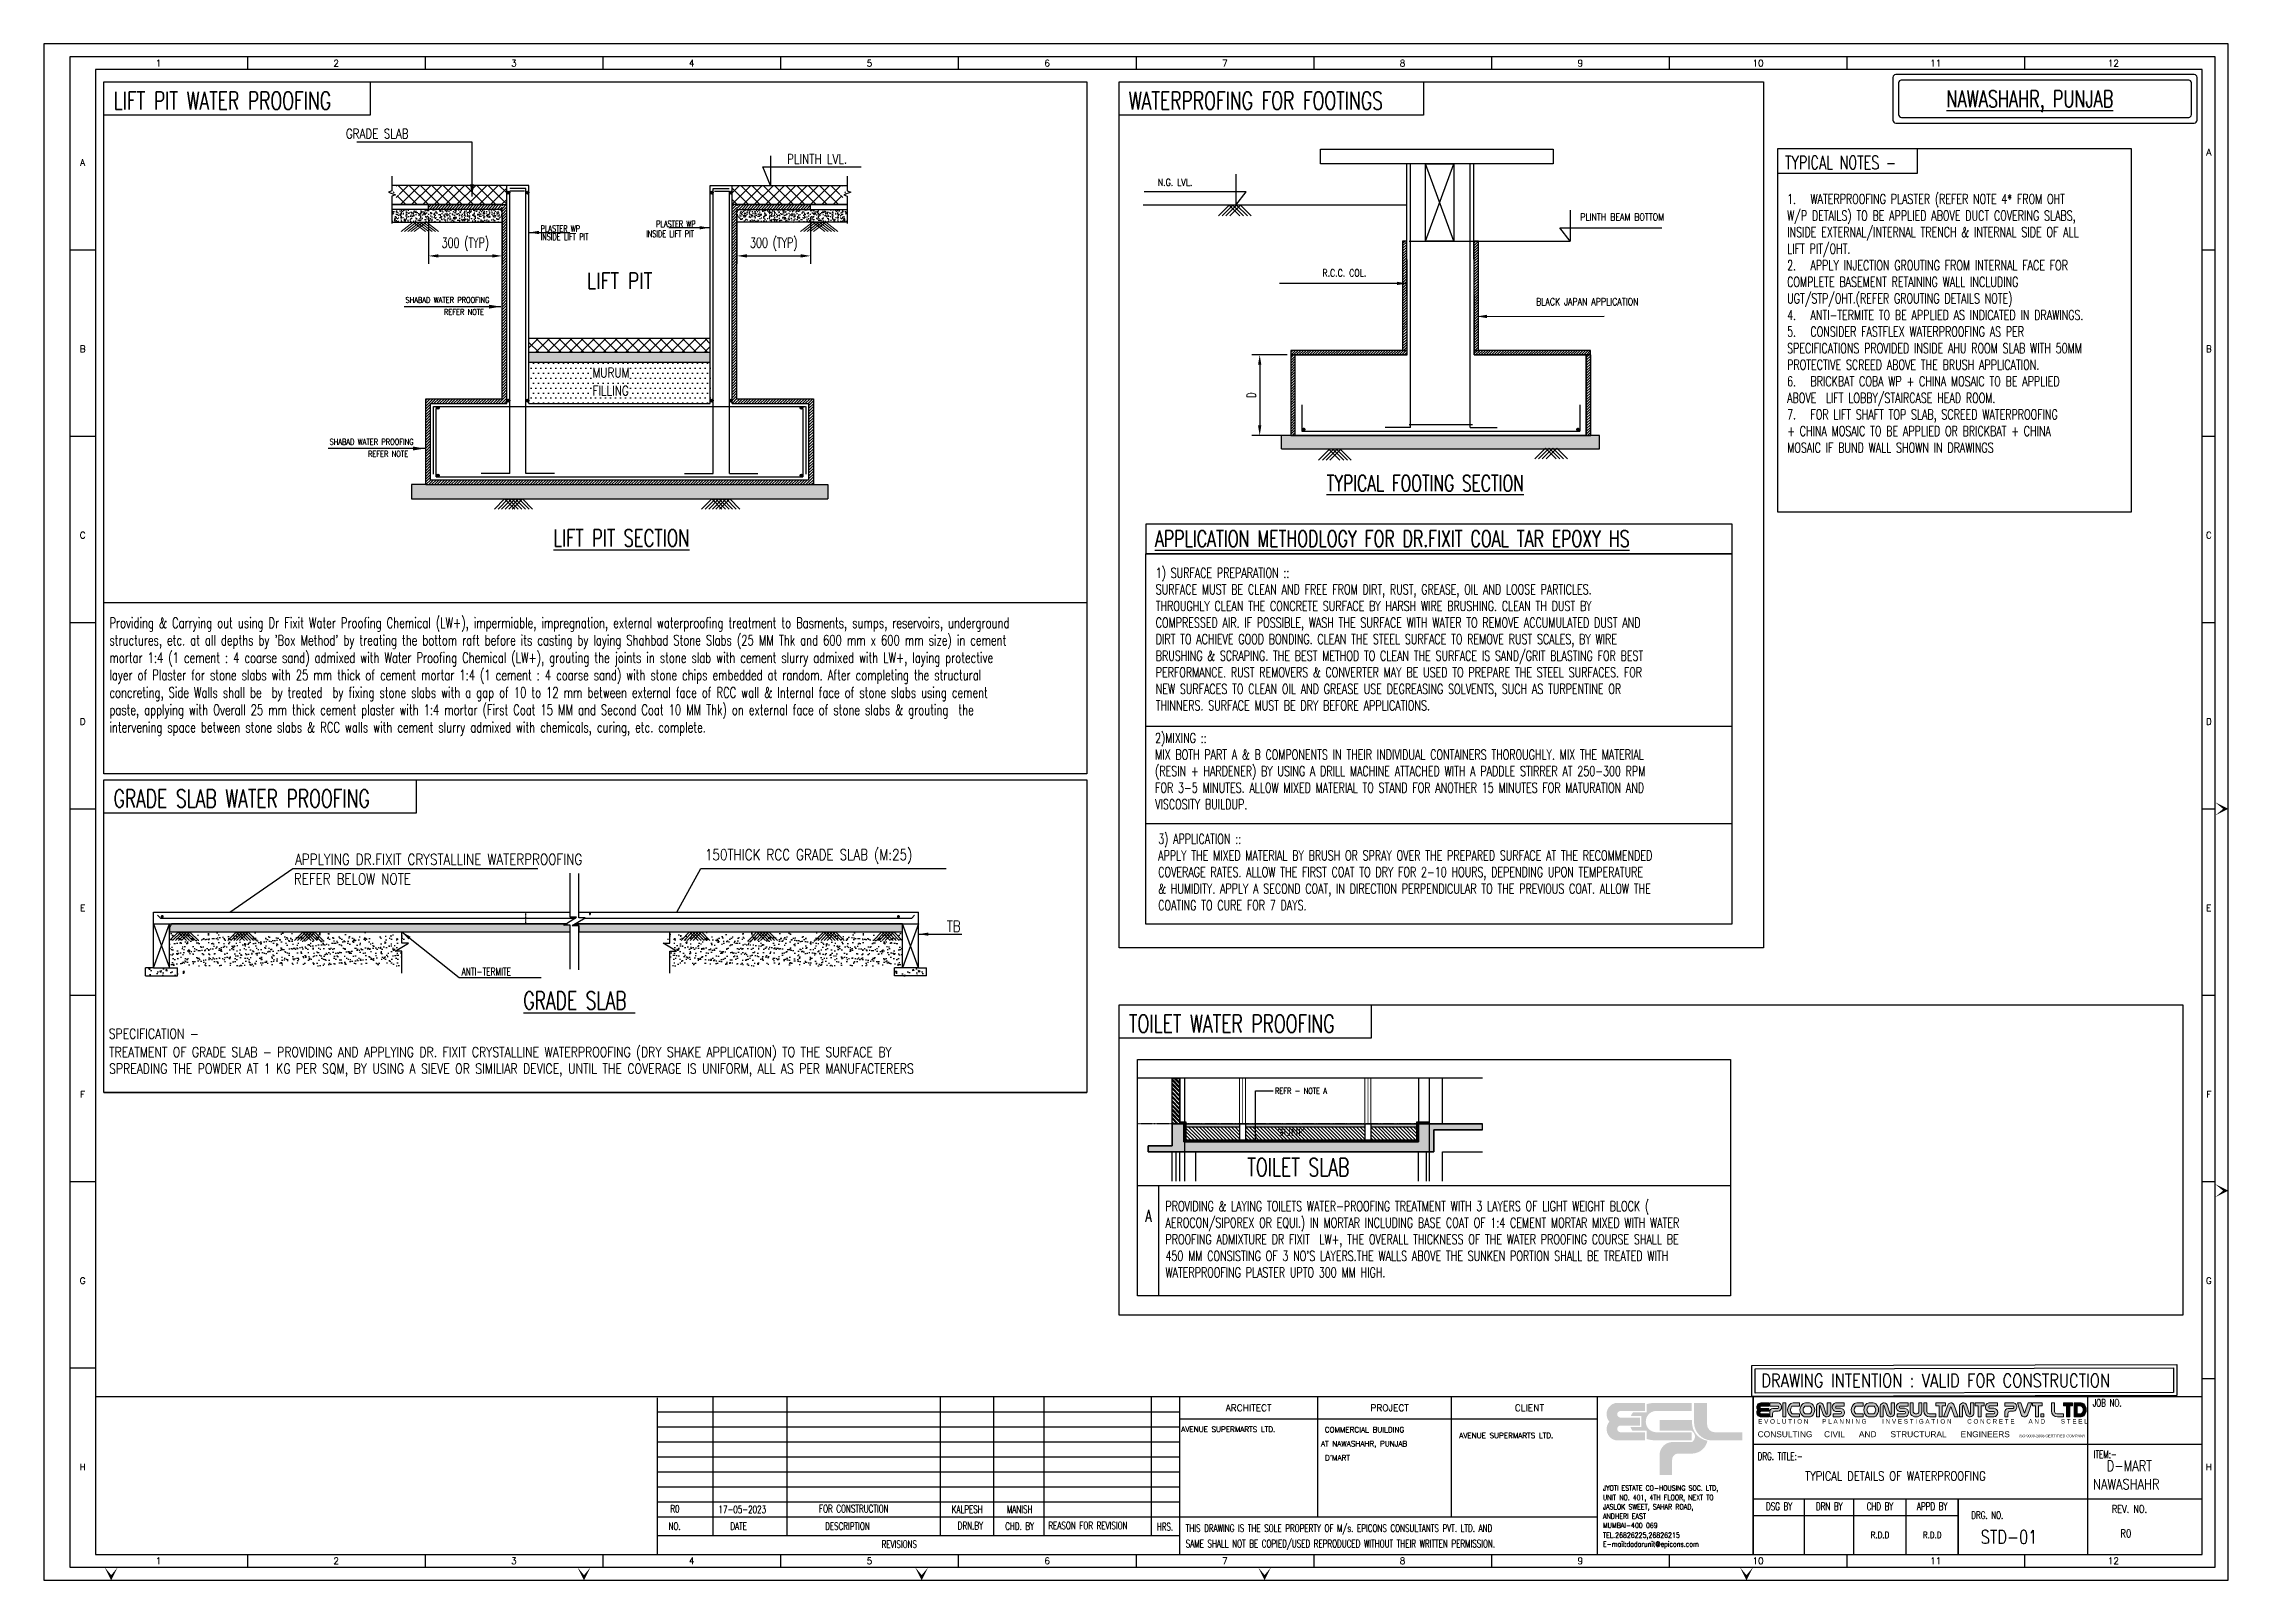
# Model space of a CAD drawing. Header units: inches. Extents: x 119838 to 336563, y 211485 to 250849.
# Drawn here: x 182611 to 237528, y 211780 to 250411 of the extents above; entities that cross this region are included whole.
import ezdxf
from ezdxf.enums import TextEntityAlignment as Align
from ezdxf.lldxf.tags import DXFTag

# ---------------------------------------------------------------- set-up
doc = ezdxf.new("R2010")
doc.units = ezdxf.units.IN
doc.header["$MEASUREMENT"] = 0
doc.linetypes.add('( Hidden )', pattern=[0.375, 0.25, -0.125])
doc.linetypes.add('HIDDEN', pattern=[0.375, 0.25, -0.125])
for name, color, linetype, lineweight in [('00 ECPL LOGO', 250, 'Continuous', 20), ('00 ELEV-2', 9, 'Continuous', 30), ('DOORS', 32, 'Continuous', 20), ('HACH', 251, 'Continuous', 9), ('hatch', 8, 'Continuous', 0), ('Layer1', 9, 'Continuous', 15)]:
    doc.layers.add(name, color=color, linetype=linetype, lineweight=lineweight)
for name, color, linetype in [('003-Win', 155, 'Continuous'), ('009-Columns', 3, 'Continuous'), ('011-Hatch', 251, 'Continuous'), ('016-Slab Line', 8, '( Hidden )'), ('BEAM', 4, 'Continuous'), ('ELEV', 5, 'Continuous'), ('GRID', 8, 'CENTER'), ('LINE CUT', 8, 'Continuous'), ('LINE WORK', 4, 'Continuous'), ('NEW COL', 1, 'Continuous'), ('NORMAL TEXT', 4, 'Continuous'), ('PCC', 7, 'Continuous'), ('PNA', 8, 'Continuous'), ('R.C.C. STRUCTURE', 4, 'Continuous'), ('S-BEAM OUTER', 4, 'Continuous'), ('S-COLUMN', 1, 'Continuous'), ('S-CONCRET LINE', 4, 'Continuous'), ('S-DIM-1', 5, 'Continuous'), ('S-FOOTING', 4, 'Continuous'), ('S-HATCH', 253, 'Continuous'), ('S-LEVEL SECTION', 3, 'Continuous'), ('S-PCC', 9, 'Continuous'), ('S-REINFORCEMENT', 6, 'Continuous'), ('S-TEXT', 2, 'Continuous'), ('S-TEXT-1', 4, 'Continuous'), ('S-TITIL', 6, 'Continuous'), ('S-TITLE', 6, 'Continuous'), ('SCHEDULE LINE-1', 7, 'Continuous'), ('STEEL PLATE', 3, 'Continuous'), ('SUB TITLE', 3, 'Continuous'), ('TABLE FRAME', 5, 'Continuous'), ('text', 7, 'Continuous'), ('TEXT (SHEET)', 4, 'Continuous'), ('TITLE', 6, 'Continuous'), ('WALLS', 7, 'Continuous')]:
    doc.layers.add(name, color=color, linetype=linetype)
doc.styles.add('AR', font='arial.ttf')
doc.styles.add('ROMANS', font='simplex.shx', dxfattribs={"width": 0.7})
doc.styles.add('ROMANT', font='simplex.shx', dxfattribs={"width": 0.8})
doc.styles.add('SEC. TEXT', font='arial.ttf', dxfattribs={"height": 180})
tags = doc.linetypes.add('CENTER', pattern=[2, 1.25, -0.25, 0.25, -0.25]).pattern_tags.tags
tags[10:11] = [DXFTag(74, 4), DXFTag(75, 0), DXFTag(340, '0'), DXFTag(46, 1.0), DXFTag(50, 0.0), DXFTag(44, 0.0), DXFTag(45, 0.0)]
tags[8:9] = [DXFTag(74, 4), DXFTag(75, 0), DXFTag(340, '0'), DXFTag(46, 1.0), DXFTag(50, 0.0), DXFTag(44, 0.0), DXFTag(45, 0.0)]
tags[6:7] = [DXFTag(74, 4), DXFTag(75, 0), DXFTag(340, '0'), DXFTag(46, 1.0), DXFTag(50, 0.0), DXFTag(44, 0.0), DXFTag(45, 0.0)]
tags[4:5] = [DXFTag(74, 4), DXFTag(75, 0), DXFTag(340, '0'), DXFTag(46, 1.0), DXFTag(50, 0.0), DXFTag(44, 0.0), DXFTag(45, 0.0)]
doc.dimstyles.new('dim100', dxfattribs={"dimtxt": 250, "dimasz": 250, "dimexe": 200, "dimexo": 200, "dimgap": 100, "dimtad": 1, "dimdec": 0, "dimzin": 0, "dimdsep": 46, "dimtxsty": 'ROMANS', "dimcen": 0, "dimclrd": 5, "dimclre": 5, "dimclrt": 4, "dimadec": 0, "dimazin": 0, "dimtfac": 1, "dimtdec": 0, "dimtix": 1, "dimtofl": 0, "dimtmove": 2, "dimatfit": 3, "dimfxl": 0, "dimtolj": 1, "dimtzin": 0, "dimlwd": -1, "dimlwe": -1, "dimarcsym": 0})
doc.dimstyles.new('dim33.33', dxfattribs={"dimtxt": 250, "dimasz": 250, "dimexe": 200, "dimexo": 200, "dimgap": 100, "dimtad": 1, "dimdec": 0, "dimlfac": 0.333331, "dimzin": 0, "dimdsep": 46, "dimtxsty": 'ROMANS', "dimcen": 0, "dimclrd": 5, "dimclre": 5, "dimclrt": 4, "dimadec": 0, "dimazin": 0, "dimtfac": 1, "dimtdec": 0, "dimtix": 1, "dimtofl": 0, "dimtmove": 2, "dimatfit": 3, "dimfxl": 0, "dimtolj": 1, "dimtzin": 0, "dimlwd": -1, "dimlwe": -1, "dimarcsym": 0})
doc.dimstyles.new('dim50', dxfattribs={"dimtxt": 250, "dimasz": 250, "dimexe": 200, "dimexo": 200, "dimgap": 100, "dimtad": 1, "dimdec": 0, "dimlfac": 0.5, "dimzin": 0, "dimdsep": 46, "dimtxsty": 'ROMANS', "dimcen": 0, "dimclrd": 5, "dimclre": 5, "dimclrt": 4, "dimadec": 0, "dimazin": 0, "dimtfac": 1, "dimtdec": 0, "dimtix": 1, "dimtofl": 0, "dimtmove": 2, "dimatfit": 3, "dimfxl": 0, "dimtolj": 1, "dimtzin": 0, "dimlwd": -1, "dimlwe": -1, "dimarcsym": 0})
doc.dimstyles.new('INT1', dxfattribs={"dimtxt": 250, "dimasz": 250, "dimexe": 60, "dimexo": 60, "dimgap": 75, "dimtad": 1, "dimdec": 0, "dimzin": 0, "dimdsep": 46, "dimtxsty": 'ROMANS', "dimcen": -250, "dimclrd": 5, "dimclre": 5, "dimclrt": 4, "dimadec": 0, "dimazin": 0, "dimtfac": 1, "dimtdec": 0, "dimtix": 1, "dimtofl": 0, "dimtmove": 2, "dimatfit": 3, "dimfxl": 0, "dimtolj": 1, "dimtzin": 0, "dimarcsym": 0})
doc.dimstyles.new('KIRAN', dxfattribs={"dimtxt": 400, "dimasz": 400, "dimexe": 100, "dimexo": 100, "dimgap": 70, "dimtad": 1, "dimdec": 0, "dimzin": 0, "dimdsep": 46, "dimtxsty": 'ROMANT', "dimsah": 1, "dimcen": 0, "dimdle": 100, "dimclrd": 5, "dimclre": 5, "dimclrt": 4, "dimadec": 0, "dimazin": 0, "dimtfac": 1, "dimtdec": 0, "dimtmove": 0, "dimatfit": 3, "dimfxl": 0, "dimfrac": 1, "dimtolj": 1, "dimtzin": 0, "dimarcsym": 0})
pattern_1 = [(45, (-3882410.416, 97100.66), (-35.35533906, 35.35533906), [])]
pattern_2 = [(225, (-827856.807, 174915.054), (33.1456304, -33.1456304), [])]

msp = doc.modelspace()

# ---------------------------------------------------------------- texts
at = {"layer": '00 ELEV-2', "style": 'ROMANS'}
for s, height, width, p in [('JYOTI ESTATE CO-HOUSING SOC. LTD,', 129.855, 0.75, (221807.6, 214033.4, 3.5)), ('JASLOK SWEET, SAHAR ROAD,', 129.384, 0.8, (221807.6, 213562.9, 3.5)), ('UNIT NO. 401, 4TH FLOOR, NEXT TO', 129.855, 0.75, (221807.6, 213798.1, 3.5)), ('ANDHERI EAST', 129.384, 0.8, (221807.6, 213327.6, 3.5)), ('MUMBAI-400 069', 129.384, 0.8, (221807.6, 213095.7, 3.5)), ('TEL.26826225,26826215', 129.384, 0.8, (221807.6, 212849.3, 3.5)), ('E-mail:dadarunit@epicons.com', 129.384, 0.8, (221807.6, 212625.2, 3.5))]:
    msp.add_text(s, height=height, dxfattribs=dict(at, width=width)).set_placement(p)
at = {"layer": 'BEAM', "color": 0, "attachment_point": 1, "style": 'ROMANS'}
for s, insert, char_height, width in [('WATERPROFING FOR FOOTINGS', (209890.9, 249202.7), 450, 9895.95), ('TYPICAL NOTES -', (226386.3, 247591.9), 337.5, 7421.963), ('GRADE SLAB WATER PROOFING', (184368.5, 231659.6), 450, 9895.95), ('TOILET WATER PROOFING', (209890.9, 225998.5), 450, 9895.95)]:
    msp.add_mtext(s, dxfattribs=dict(at, insert=insert, char_height=char_height, width=width))
at = {"layer": 'LINE WORK', "attachment_point": 1, "style": 'ROMANS'}
for s, insert, char_height, width in [('1.   WATERPROOFING PLASTER (REFER NOTE 4* FROM OHT W/P DETAILS) TO BE APPLIED ABOVE DUCT COVERING SLABS, INSIDE EXTERNAL/INTERNAL TRENCH & INTERNAL SIDE OF ALL LIFT PIT/OHT.\\P2.   APPLY INJECTION GROUTING FROM INTERNAL FACE FOR COMPLETE BASEMENT RETAINING WALL INCLUDING UGT/STP/OHT.(REFER GROUTING DETAILS NOTE)\\P4.   ANTI-TERMITE TO BE APPLIED AS INDICATED IN DRAWINGS.\\P5.   CONSIDER FASTFLEX WATERPROOFING AS PER SPECIFICATIONS PROVIDED INSIDE AHU ROOM SLAB WITH 50MM PROTECTIVE SCREED ABOVE THE BRUSH APPLICATION.\\P6.   BRICKBAT COBA WP + CHINA MOSAIC TO BE APPLIED ABOVE  LIFT LOBBY/STAIRCASE HEAD ROOM.\\P7.   FOR LIFT SHAFT TOP SLAB, SCREED WATERPROOFING      + CHINA MOSAIC TO BE APPLIED OR BRICKBAT + CHINA MOSAIC IF BUND WALL SHOWN IN DRAWINGS   ', (226438.4, 246631.8), 250, 8107.289), ('1) SURFACE PREPARATION :: \\PSURFACE MUST BE CLEAN AND FREE FROM DIRT, RUST, GREASE, OIL AND LOOSE PARTICLES.\\PTHROUGHLY CLEAN THE CONCRETE SURFACE BY HARSH WIRE BRUSHING. CLEAN TH DUST BY COMPRESSED AIR. IF POSSIBLE, WASH THE SURFACE WITH WATER TO REMOVE ACCUMULATED DUST AND DIRT TO ACHIEVE GOOD BONDING. CLEAN THE STEEL SURFACE TO REMOVE RUST SCALES, BY WIRE BRUSHING & SCRAPING. THE BEST METHOD TO CLEAN THE SURFACE IS SAND/GRIT BLASTING FOR BEST PERFORMANCE. RUST REMOVERS & CONVERTER MAY BE USED TO PREPARE THE STEEL SURFACES. FOR NEW SURFACES TO CLEAN OIL AND GREASE USE DEGREASING SOLVENTS, SUCH AS TURPENTINE OR THINNERS. SURFACE MUST BE DRY BEFORE APPLICATIONS.', (210565.1, 237232.8), 250, 13542.235), ("Providing & Carrying out using Dr Fixit Water Proofing Chemical (LW+), impermiable, impregnation, external waterproofing treatment to Basments, sumps, reservoirs, underground structures, etc. at all depths by 'Box Method' by treating the bottom raft before its casting by laying Shahbad Stone Slabs (25 MM Thk and 600 mm x 600 mm size) in cement mortar 1:4 (1 cement : 4 coarse sand) admixed with Water Proofing Chemical (LW+), grouting the joints in stone slab with cement slurry admixed with LW+, laying protective layer of Plaster for stone slabs with 25 mm thick of cement mortar 1:4 (1 cement : 4 coarse sand) with stone chips embedded at random. After completing the structural concreting, Side Walls shall be  by treated  by fixing stone slabs with a gap of 10 to 12 mm between external face of RCC wall & Internal face of stone slabs using cement paste, applying with Overall 25 mm thick cement plaster with 1:4 mortar (First Coat 15 MM and Second Coat 10 MM Thk) on external face of stone slabs & grouting  the intervening space between stone slabs & RCC walls with cement slurry admixed with chemicals, curing, etc. complete.", (184263.2, 235982.5), 262.5, 24629.731), ('2)MIXING ::                                                                                   \\PMIX BOTH PART A & B COMPONENTS IN THEIR INDIVIDUAL CONTAINERS THOROUGHLY. MIX THE MATERIAL (RESIN + HARDENER) BY USING A DRILL MACHINE ATTACHED WITH A PADDLE STIRRER AT 250-300 RPM FOR 3-5 MINUTES. ALLOW MIXED MATERIAL TO STAND FOR ANOTHER 15 MINUTES FOR MATURATION AND VISCOSITY BUILDUP.', (210550.1, 233081.3), 250, 13542.235), ('3) APPLICATION ::\\PAPPLY THE MIXED MATERIAL BY BRUSH OR SPRAY OVER THE PREPARED SURFACE AT THE RECOMMENDED COVERAGE RATES. ALLOW THE FIRST COAT TO DRY FOR 2-10 HOURS, DEPENDING UPON TEMPERATURE & HUMIDITY. APPLY A SECOND COAT, IN DIRECTION PERPENDICULAR TO THE PREVIOUS COAT. ALLOW THE COATING TO CURE FOR 7 DAYS.', (210628.2, 230543.8), 250, 13542.235), ("PROVIDING & LAYING TOILETS WATER-PROOFING TREATMENT WITH 3 LAYERS OF LIGHT WEIGHT BLOCK ( AEROCON/SIPOREX OR EQUI.) IN MORTAR INCLUDING BASE COAT OF 1:4 CEMENT MORTAR MIXED WITH WATER PROOFING ADMIXTURE DR FIXIT  LW+, THE OVERALL THICKNESS OF THE WATER PROOFING COURSE SHALL BE 450 MM CONSISTING OF 3 NO'S LAYERS.THE WALLS ABOVE THE SUNKEN PORTION SHALL BE TREATED WITH WATERPROOFING PLASTER UPTO 300 MM HIGH.", (210810.2, 221311.2), 250, 14048.62)]:
    msp.add_mtext(s, dxfattribs=dict(at, insert=insert, char_height=char_height, width=width))
at = {"layer": 'NORMAL TEXT', "insert": (193117.5, 227178.8), "char_height": 194.444, "width": 9288.811, "attachment_point": 1, "style": 'ROMANS'}
msp.add_mtext('ANTI-TERMITE', dxfattribs=at)
at = {"layer": 'PNA', "style": 'ROMANS'}
for s, height, p in [('1', 163.2, (185498.4, 249921.4)), ('2', 163.2, (189965.9, 249921.4)), ('3', 163.2, (194433.5, 249921.4)), ('4', 163.2, (198901, 249921.4)), ('5', 163.2, (203368.6, 249921.4)), ('6', 163.2, (207836.1, 249921.4)), ('7', 163.2, (212303.7, 249921.4)), ('8', 163.2, (216771.2, 249921.4)), ('9', 163.2, (221238.8, 249921.4)), ('10', 163.25, (225706.3, 249921.4)), ('11', 163.25, (230173.9, 249921.4)), ('12', 163.25, (234641.4, 249921.4)), ('A', 163.2, (237037.9, 247684.9)), ('A', 163.2, (183590.5, 247423.7)), ('B', 163.2, (183590.5, 242738.5)), ('B', 163.2, (237037.9, 242738.5)), ('C', 163.2, (183590.5, 238053.3)), ('C', 163.2, (237037.9, 238053.3)), ('D', 163.2, (183590.5, 233368.1)), ('D', 163.2, (237037.9, 233368.1)), ('E', 163.2, (183590.5, 228682.8)), ('E', 163.2, (237037.9, 228682.8)), ('F', 163.2, (183590.5, 223997.6)), ('F', 163.2, (237037.9, 223997.6)), ('G', 163.2, (183590.5, 219312.4)), ('G', 163.2, (237037.9, 219312.4)), ('H', 163.2, (183590.5, 214627.2)), ('H', 163.2, (237037.9, 214627.2)), ('1', 163.2, (185498.4, 212269.4)), ('2', 163.2, (189965.9, 212269.4)), ('3', 163.2, (194433.5, 212269.4)), ('4', 163.2, (198901, 212269.4)), ('5', 163.2, (203368.6, 212269.4)), ('6', 163.2, (207836.1, 212269.4)), ('7', 163.2, (212303.7, 212269.4)), ('8', 163.2, (216771.2, 212269.4)), ('9', 163.2, (221238.8, 212269.4)), ('10', 163.25, (225706.3, 212269.4)), ('11', 163.25, (230173.9, 212269.4)), ('12', 163.25, (234641.4, 212269.4))]:
    msp.add_text(s, height=height, dxfattribs=at).set_placement(p, align=Align.MIDDLE)
at = {"layer": 'S-LEVEL SECTION', "style": 'ROMANS', "width": 0.8}
for s, height, p in [('PLINTH LVL.', 240, (201297.1, 247513.1, 3507406.3)), ('N.G. LVL.', 180, (210616.4, 246926.5, 0)), ('PLINTH BEAM BOTTOM', 180, (221237.6, 246055, 0))]:
    msp.add_text(s, height=height, dxfattribs=at).set_placement(p, align=Align.MIDDLE_LEFT)
at = {"layer": 'S-LEVEL SECTION', "color": 2, "style": 'ROMANS', "width": 0.7}
for s, p in [('PLASTER WP', (195103.4, 245761.6, 7014883.1)), ('INSIDE LIFT PIT', (195103.4, 245555.8, 7014883.1)), ('INSIDE LIFT PIT', (197757, 245632.1, 7014883.1)), ('PLASTER WP', (198006.3, 245880.8, 7014883.1))]:
    msp.add_text(s, height=162, dxfattribs=at).set_placement(p, align=Align.MIDDLE_LEFT)
at = {"layer": 'S-TEXT', "style": 'ROMANS', "width": 0.8}
for s, height, p in [('R.D.D', 163.21, (228772.1, 212919.3, 0)), ('R.D.D', 163.21, (230084.5, 212919.3, 0)), ('R0', 195.85, (234951.7, 212957.7, 0))]:
    msp.add_text(s, height=height, dxfattribs=at).set_placement(p, align=Align.MIDDLE_CENTER)
at = {"layer": 'S-TEXT-1', "style": 'ROMANS', "width": 0.8}
for s, height, p in [('GRADE SLAB ', 240, (190204.8, 248149.2, 4311643.5)), (' MURUM', 240, (196274.5, 242141.7, 3507406.3)), (' FILLING', 240, (196274.5, 241687.9, 3507406.3)), ('150THICK RCC GRADE SLAB (M:25)', 275, (199233.8, 230022.8)), ('APPLYING DR.FIXIT CRYSTALLINE WATERPROOFING', 275, (188928.5, 229905.1)), ('REFER BELOW NOTE', 275, (188899.5, 229413.3)), ('TB', 275, (205313.2, 228224.1))]:
    msp.add_text(s, height=height, dxfattribs=at).set_placement(p, align=Align.MIDDLE_LEFT)
for s, p in [('R.C.C. COL.', (215307.4, 244648.6)), ('BLACK JAPAN APPLICATION', (221414.4, 243923.2))]:
    msp.add_text(s, height=180, dxfattribs=at).set_placement(p, align=Align.MIDDLE)
for s, height, p in [('SHABAD WATER PROOFING ', 144, (191705.8, 243895.2, -1462477.4)), ('REFER NOTE', 144, (192674.4, 243593, -1462477.4)), ('SHABAD WATER PROOFING ', 144, (189797.6, 240329.8, -1462477.4)), ('REFER NOTE', 144, (190766.2, 240027.6, -1462477.4)), ('TREATMENT OF GRADE SLAB - PROVIDING AND APPLYING DR. FIXIT CRYSTALLINE WATERPROOFING (DRY SHAKE APPLICATION) TO THE SURFACE BY', 250, (184254.8, 224935.4)), ('SPECIFICATION - ', 250, (184244.9, 225396.4)), ('SPREADING THE POWDER AT 1 KG PER SQM, BY USING A SIEVE OR SIMILIAR DEVICE, UNTIL THE COVERAGE IS UNIFORM, ALL AS PER MANUFACTERERS', 250, (184254.8, 224518.7))]:
    msp.add_text(s, height=height, dxfattribs=at).set_placement(p)
at = {"layer": 'S-TEXT-1', "linetype": 'Continuous', "attachment_point": 1, "style": 'ROMANS'}
for s, insert, char_height, width in [('REFR - NOTE A', (213562.8, 224158.6), 150, 2596.442), ('A', (210302.2, 221091.6), 298.8, 847.651)]:
    msp.add_mtext(s, dxfattribs=dict(at, insert=insert, char_height=char_height, width=width))
at = {"layer": 'S-TITIL', "style": 'ROMANS', "width": 0.7}
msp.add_text('%%UNAWASHAHR, PUNJAB', height=421.875, dxfattribs=at).set_placement((230446.2, 249025.9), align=Align.MIDDLE_LEFT)
for s, height, p in [('%%UTYPICAL FOOTING SECTION', 405, (217340.1, 239360.1, 3938534.9)), ('%%ULIFT PIT SECTION', 432, (197133.9, 237984.8, 3507406.3))]:
    msp.add_text(s, height=height, dxfattribs=at).set_placement(p, align=Align.MIDDLE_CENTER)
for s, p in [('%%UGRADE SLAB ', (194669.5, 226132.2)), ('TOILET SLAB', (212867, 221939))]:
    msp.add_text(s, height=450, dxfattribs=at).set_placement(p)
at = {"layer": 'S-TITIL', "color": 1, "style": 'ROMANS', "width": 0.8}
msp.add_text('TYPICAL DETAILS OF WATERPROOFING', height=228.552, dxfattribs=at).set_placement((226890.4, 214286.4))
at = {"layer": 'S-TITIL', "color": 0, "insert": (184368.5, 249202.7), "char_height": 450, "width": 9895.95, "attachment_point": 1, "style": 'ROMANS'}
msp.add_mtext('LIFT PIT WATER PROOFING', dxfattribs=at)
at = {"layer": 'S-TITIL', "insert": (210546.3, 238173.5), "char_height": 412.5, "width": 19460.483, "attachment_point": 1, "style": 'ROMANS'}
msp.add_mtext('{\\LAPPLICATION METHODLOGY FOR DR.FIXIT COAL TAR EPOXY HS}', dxfattribs=at)
at = {"layer": 'S-TITLE', "style": 'ROMANS', "width": 0.8}
msp.add_text('LIFT PIT', height=400, dxfattribs=at).set_placement((197089.1, 244452.2, 3507406.3), align=Align.MIDDLE_CENTER)
at = {"layer": 'SUB TITLE', "style": 'ROMANS', "width": 0.8}
for s, p in [('D-MART', (234473.4, 214525.5)), ('NAWASHAHR', (234129.4, 214063.5))]:
    msp.add_text(s, height=263.11, dxfattribs=at).set_placement(p)
at = {"layer": 'text', "style": 'ROMANS', "width": 0.8}
msp.add_text('  REV. NO.', height=188, dxfattribs=at).set_placement((234392.2, 213479.4))
at = {"layer": 'text', "color": 7, "lineweight": 0, "ltscale": 300, "insert": (212851, 223131.7), "char_height": 180, "width": 2234.145, "attachment_point": 1, "style": 'AR'}
msp.add_mtext('{\\fArial|b0|i0|c0|p34;\\W5.45601;  }SUNK ', dxfattribs=at)
at = {"layer": 'TEXT (SHEET)', "color": 2, "style": 'ROMANS'}
for s, p in [('ARCHITECT', (212901.7, 216115.9)), ('PROJECT', (216445.8, 216115.9)), ('CLIENT', (219958.9, 216115.9))]:
    msp.add_text(s, height=165.85, dxfattribs=at).set_placement(p, align=Align.MIDDLE_CENTER)
at = {"layer": 'TEXT (SHEET)', "color": 4, "style": 'ROMANS', "width": 0.7}
for s, height, p in [('JOB NO.', 187.86, (234117.8, 216146.2)), ('FOR CONSTRUCTION', 187.856, (202102.2, 213486.2)), ('DRN.BY', 187.86, (205588.2, 213060.4)), ('REASON FOR REVISION', 187.856, (207867.1, 213062.7)), ('HRS.', 187.86, (210593.4, 213032.8)), ('THIS DRAWING IS THE SOLE PROPERTY OF M/s. EPICONS CONSULTANTS PVT. LTD. AND', 187.856, (211319.9, 212995.8)), (' DRG. NO.', 187.86, (230975.8, 213323.8)), ('SAME SHALL NOT BE COPIED/USED REPRODUCED WITHOUT THEIR WRITTEN PERMISSION.', 187.856, (211319.9, 212607.1))]:
    msp.add_text(s, height=height, dxfattribs=at).set_placement(p)
at = {"layer": 'TEXT (SHEET)', "color": 2, "style": 'ROMANS'}
for s, height, p in [('AVENUE SUPERMARTS LTD.', 132.683, (211206.4, 215576.2)), ('AT NAWASHAHR, PUNJAB', 132.683, (214719.2, 215213.9)), ('COMMERCIAL BUILDING', 132.683, (214815.1, 215566.1)), ('AVENUE SUPERMARTS LTD.', 132.683, (218195, 215419.8)), (" D'MART", 132.68, (214731.1, 214860.2))]:
    msp.add_text(s, height=height, dxfattribs=at).set_placement(p, align=Align.MIDDLE_LEFT)
at = {"layer": 'TEXT (SHEET)', "color": 4, "style": 'ROMANS', "width": 0.7}
for s, height, p in [('DRG. TITLE:-', 187.856, (225695.5, 214898.2)), ('ITEM:-', 187.86, (234142.7, 214945.3))]:
    msp.add_text(s, height=height, dxfattribs=at).set_placement(p, align=Align.MIDDLE_LEFT)
for s, height, p in [('R0', 187.86, (198479, 213578.4)), ('17-05-2023', 187.86, (200172.2, 213561.8)), ('KALPESH', 187.86, (205826.5, 213564.3, 0)), ('MANISH', 187.86, (207145.2, 213564.3, 0)), ('DSG BY', 187.86, (226236.2, 213639.4)), ('DRN BY', 187.86, (227496.8, 213639.4)), ('CHD BY', 187.86, (228772.1, 213639.4)), ('APPD BY', 187.86, (230084.5, 213639.4)), ('NO.', 187.86, (198470.8, 213140.7)), ('DATE', 187.86, (200081.4, 213140.7)), ('DESCRIPTION', 187.856, (202815.5, 213140.7)), ('CHD. BY', 187.86, (207145.2, 213140.7)), ('REVISIONS', 187.86, (204119, 212686.8))]:
    msp.add_text(s, height=height, dxfattribs=at).set_placement(p, align=Align.MIDDLE_CENTER)
at = {"layer": 'TITLE', "style": 'ROMANS', "width": 0.8}
for s, p in [('DRAWING INTENTION : VALID FOR CONSTRUCTION', (225784.5, 216632.4)), ('STD-01', (231302, 212701.5))]:
    msp.add_text(s, height=338.4, dxfattribs=at).set_placement(p)

# ---------------------------------------------------------------- blocks, each defined once
blk = doc.blocks.new('*D215')
at = {"layer": 'LINE WORK', "color": 5}
for p, q in [((200039, 246046), (200039, 244876)), ((201889, 246046), (201889, 244876)), ((200289, 245076), (201639, 245076))]:
    blk.add_line(p, q, dxfattribs=at)
for points in [[(200289, 245118), (200289, 245034), (200039, 245076)], [(201639, 245118), (201639, 245034), (201889, 245076)]]:
    blk.add_solid(points, dxfattribs=at)
at = {"layer": 'LINE WORK', "color": 4, "insert": (200964, 245366), "char_height": 250, "attachment_point": 5, "style": 'ROMANS'}
blk.add_mtext('\\A1;300 (TYP)', dxfattribs=at)
blk = doc.blocks.new('*D214')
at = {"layer": 'LINE WORK', "color": 5}
for p, q in [((192285, 246046), (192285, 244876)), ((194135, 246046), (194135, 244876)), ((192535, 245076), (193885, 245076))]:
    blk.add_line(p, q, dxfattribs=at)
for points in [[(192535, 245118), (192535, 245034), (192285, 245076)], [(193885, 245118), (193885, 245034), (194135, 245076)]]:
    blk.add_solid(points, dxfattribs=at)
at = {"layer": 'LINE WORK', "color": 4, "insert": (193210, 245366), "char_height": 250, "attachment_point": 5, "style": 'ROMANS'}
blk.add_mtext('\\A1;300 (TYP)', dxfattribs=at)
blk = doc.blocks.new('FOLDER')
at = {"layer": 'PNA'}
for points in [[(-1250, 2500), (0, 0), (0, 1000)], [(1250, 2500), (0, 0), (0, 1000)]]:
    blk.add_solid(points, dxfattribs=at)
blk = doc.blocks.new('ecpl logo')
at = {"layer": '00 ECPL LOGO'}
for color, points in [(256, [(351, -827, 0.621111), (586, -1401), (1442, -1401), (1442, -1151), (682, -1151, -0.917622), (682, -948), (1285, -948), (1285, -702), (682, -702, -0.926164), (682, -501), (1442, -501), (1442, -251), (581, -251, 0.621111), (351, -827)]), (152, [(2940, -251), (2940, -863, 0.384329), (3453, -1401), (4422, -1401), (4422, -1151), (3582, -1151, -0.414214), (3340, -908), (3340, -251)]), (140, [(1887, -779), (1887, -1102), (2862, -1102, -0.232111), (2971, -1281, -0.194401), (2883, -1450), (2269, -1450, 0.364674), (1887, -1802), (1887, -2463), (2269, -2463), (2269, -1996, -0.414214), (2462, -1802), (2899, -1802, 0.338499), (3350, -1412, -0.371272), (2877, -839), (2877, -779)])]:
    blk.add_hatch(color=color, dxfattribs=at).paths.add_polyline_path(points)
h = blk.add_hatch(color=253, dxfattribs=at)
h.dxf.hatch_style = 1
h.paths.add_polyline_path([(995, -993, 0.07148), (1056, -1106), (1486, -1106), (1486, -1356, 0.065387), (1776, -1401), (2862, -1401), (2862, -1151), (1776, -1151, -0.910826), (1742, -501), (2862, -501), (2862, -251), (1776, -251, 0.069483), (1486, -291), (1486, -546), (1071, -546, 0.072407), (1003, -657), (1329, -657), (1329, -993)])
blk = doc.blocks.new('EPICONS TITLE')
at = {"layer": '00 ECPL LOGO'}
h = blk.add_hatch(color=7, dxfattribs=at)
h.dxf.hatch_style = 1
h.paths.add_polyline_path([(678, -252), (678, -146), (414, -146, 0.261636), (303, -208, 0.285841), (304, -378, 0.344902), (324, -574, 0.204992), (418, -614), (678, -614), (678, -510), (424, -510, -1), (418, -426), (678, -426), (678, -331), (424, -331, -1), (422, -252)])
h = blk.add_hatch(color=7, dxfattribs=at)
h.dxf.hatch_style = 1
h.paths.add_polyline_path([(1011, -146), (712, -146), (712, -252), (997, -252, -0.440545), (997, -331), (816, -331, 0.414214), (712, -435), (712, -614), (810, -614), (810, -504, -0.414214), (888, -426), (997, -426, 0.757811)])
h.paths.add_polyline_path([(1254, -146), (1153, -146), (1153, -614), (1254, -614)])
h.paths.add_polyline_path([(1708, -146), (1494, -146, 0.154275), (1419, -169, 0.519672), (1419, -591, 0.154275), (1494, -614), (1708, -614), (1708, -510), (1472, -510, -0.210356), (1452, -502, -0.388707), (1452, -260, -0.210356), (1472, -252), (1708, -252)])
h.paths.add_polyline_path([(2037, -146), (1904, -146, 0.159018), (1828, -171, 0.507969), (1828, -589, 0.159018), (1904, -614), (2037, -614, 0.173791), (2119, -585, 0.472311), (2119, -175, 0.173791)])
h.paths.add_polyline_path([(2046, -252, -0.185052), (2063, -258, -0.445894), (2063, -504, -0.185052), (2046, -510), (1899, -510, -0.185052), (1882, -504, -0.445894), (1882, -258, -0.185052), (1899, -252)], flags=16)
h.paths.add_polyline_path([(2501, -209, 0.723435), (2273, -252), (2273, -614), (2374, -614), (2374, -252, -0.723435), (2399, -241), (2495, -533, 0.724077), (2751, -510), (2751, -146), (2635, -146), (2635, -509, -0.755661), (2603, -519)])
h.paths.add_polyline_path([(3198, -146), (2916, -146, 0.823713), (2916, -429), (3082, -429, -0.713272), (3082, -510), (2830, -510), (2830, -614), (3082, -614, 0.900309), (3082, -324), (2936, -324, -0.746931), (2936, -252), (3198, -252)])
h = blk.add_hatch(color=7, dxfattribs=at)
h.dxf.hatch_style = 1
h.paths.add_polyline_path([(3837, -146), (3623, -146, 0.154275), (3548, -169, 0.519672), (3548, -591, 0.154275), (3623, -614), (3837, -614), (3837, -510), (3600, -510, -0.210932), (3581, -502, -0.385278), (3580, -260, -0.212895), (3599, -252), (3837, -252)])
h.paths.add_polyline_path([(4255, -175, 0.173792), (4173, -146), (4040, -146, 0.159018), (3964, -171, 0.507969), (3964, -589, 0.159018), (4040, -614), (4173, -614, 0.173792), (4255, -585, 0.472311)])
h.paths.add_polyline_path([(4182, -252, -0.185053), (4199, -258, -0.445893), (4199, -504, -0.185053), (4182, -510), (4035, -510, -0.185053), (4017, -504, -0.445893), (4017, -258, -0.185053), (4035, -252)], flags=16)
h.paths.add_polyline_path([(4406, -252), (4406, -614), (4507, -614), (4507, -252, -0.436861), (4522, -236, -0.319738), (4534, -245), (4629, -533, 0.724077), (4884, -510), (4884, -146), (4768, -146), (4768, -509, -0.755661), (4737, -519), (4635, -209, 0.723435)])
h.paths.add_polyline_path([(5335, -146), (5053, -146, 0.823713), (5053, -429), (5219, -429, -0.713272), (5219, -510), (4967, -510), (4967, -614), (5219, -614, 0.900309), (5219, -324), (5074, -324, -0.746931), (5074, -252), (5335, -252)])
h.paths.add_polyline_path([(5509, -146), (5408, -146), (5408, -452, 0.160106), (5433, -529, 0.505303), (5772, -529, 0.160106), (5797, -452), (5797, -146), (5699, -146), (5699, -451, -0.621318), (5509, -451)])
h.paths.add_polyline_path([(5969, -146), (5862, -146), (5862, -406, 0.414214), (6070, -614), (6267, -614), (6267, -510), (6047, -510, -0.414214), (5969, -432)])
h.paths.add_polyline_path([(6589, -146), (6267, -146), (6267, -249), (6372, -249), (6372, -614), (6473, -614), (6473, -249), (6589, -249)])
h.paths.add_polyline_path([(6863, -194, 0.539211), (6672, -201), (6523, -614), (6641, -614), (6752, -289, -0.708617), (6777, -289), (6894, -614), (7006, -614)])
h.paths.add_polyline_path([(7288, -209, 0.723435), (7059, -252), (7059, -614), (7160, -614), (7160, -252, -0.723435), (7186, -241), (7282, -533, 0.724077), (7538, -510), (7538, -146), (7421, -146), (7421, -509, -0.755661), (7390, -519)])
h.paths.add_polyline_path([(7886, -146), (7579, -146), (7579, -249), (7684, -249), (7684, -614), (7785, -614), (7785, -249), (7886, -249)])
h.paths.add_polyline_path([(8321, -146), (8059, -146, 0.157568), (7983, -170, 0.511532), (7983, -404, 0.157569), (8059, -429), (8206, -429, -0.713272), (8206, -510), (7953, -510), (7953, -614), (8206, -614, 0.900308), (8206, -324), (8065, -324), (8060, -324, -0.722204), (8060, -249), (8321, -249)])
h = blk.add_hatch(color=7, dxfattribs=at)
h.dxf.hatch_style = 1
h.paths.add_polyline_path([(8875, -146), (8576, -146), (8576, -252), (8849, -252, -0.270444), (8871, -265, -0.26297), (8871, -318, -0.270444), (8849, -331), (8680, -331, 0.414214), (8576, -435), (8576, -614), (8674, -614), (8674, -504, -0.414214), (8752, -426), (8861, -426, 0.757811)])
h.paths.add_polyline_path([(9103, -146), (8990, -146), (9133, -566, 0.539211), (9324, -560), (9474, -146), (9356, -146), (9244, -471, -0.708617), (9220, -471)])
h.paths.add_polyline_path([(9814, -146), (9492, -146), (9492, -249), (9597, -249), (9597, -614), (9698, -614), (9698, -249), (9814, -249)])
h.paths.add_polyline_path([(10234, -146), (10128, -146), (10128, -406, 0.414214), (10336, -614), (10533, -614), (10533, -510), (10312, -510, -0.414214), (10234, -432)])
h.paths.add_polyline_path([(9871, -510), (9775, -510), (9775, -614), (9871, -614)])
h = blk.add_hatch(color=7, dxfattribs=at)
h.dxf.hatch_style = 1
h.paths.add_polyline_path([(10533, -146), (10533, -249), (10637, -249), (10637, -614), (10739, -614), (10739, -249), (10839, -249), (10839, -146)])
h.paths.add_polyline_path([(10890, -146), (10890, -614), (11119, -614, 0.189446), (11208, -580, 0.435754), (11208, -181, 0.189446), (11119, -146)])
h.paths.add_polyline_path([(11122, -249, -0.519112), (11122, -510), (10989, -510), (10989, -249)], flags=16)
at = {"layer": '00 ECPL LOGO', "color": 7}
for p, q in [((678, -146), (414, -146)), ((418, -426), (678, -426)), ((678, -510), (418, -510)), ((418, -614), (678, -614)), ((424, -252), (678, -252)), ((678, -331), (424, -331)), ((678, -252), (678, -146)), ((678, -426), (678, -331)), ((678, -614), (678, -510)), ((1011, -146), (712, -146)), ((712, -146), (712, -252)), ((997, -252), (712, -252)), ((712, -435), (712, -614)), ((712, -614), (810, -614)), ((810, -504), (810, -614)), ((997, -331), (816, -331)), ((888, -426), (997, -426)), ((1153, -146), (1254, -146)), ((1153, -146), (1153, -614)), ((1153, -614), (1254, -614)), ((1254, -146), (1254, -614)), ((1472, -252), (1708, -252)), ((1472, -510), (1708, -510)), ((1494, -146), (1708, -146)), ((1494, -614), (1708, -614)), ((1708, -252), (1708, -146)), ((1708, -614), (1708, -510)), ((1899, -252), (2046, -252)), ((1899, -510), (2046, -510)), ((1904, -146), (2037, -146)), ((2037, -614), (1904, -614)), ((2273, -252), (2273, -614)), ((2273, -614), (2374, -614)), ((2374, -252), (2374, -614)), ((2399, -241), (2495, -533)), ((2501, -209), (2603, -519)), ((2614, -614), (2635, -614)), ((2635, -146), (2751, -146)), ((2751, -146), (2635, -146)), ((2635, -146), (2635, -510)), ((2635, -614), (2635, -614)), ((2751, -146), (2751, -510)), ((2751, -252), (2751, -252)), ((2751, -510), (2751, -510)), ((2830, -614), (2830, -510)), ((2830, -510), (3082, -510)), ((2830, -614), (3082, -614)), ((2830, -614), (3082, -614)), ((2916, -146), (3198, -146)), ((3198, -146), (2916, -146)), ((3082, -429), (2916, -429)), ((2936, -252), (3198, -252)), ((3082, -324), (2936, -324)), ((3198, -252), (3198, -146)), ((3599, -252), (3837, -252)), ((3600, -510), (3837, -510)), ((3837, -146), (3623, -146)), ((3623, -614), (3837, -614)), ((3837, -252), (3837, -146)), ((3837, -614), (3837, -510)), ((4035, -252), (4182, -252)), ((4035, -510), (4182, -510)), ((4040, -146), (4173, -146)), ((4040, -614), (4173, -614)), ((4406, -252), (4406, -614)), ((4406, -614), (4507, -614)), ((4406, -614), (4507, -614)), ((4406, -614), (4507, -614)), ((4507, -252), (4507, -614)), ((4534, -245), (4629, -533)), ((4635, -209), (4737, -519)), ((4768, -146), (4884, -146)), ((4768, -146), (4884, -146)), ((4884, -146), (4768, -146)), ((4768, -146), (4768, -510)), ((4884, -146), (4884, -510)), ((4884, -252), (4884, -252)), ((4967, -614), (4967, -510)), ((4967, -510), (5219, -510)), ((4967, -510), (5219, -510)), ((4967, -614), (5219, -614)), ((4967, -614), (5219, -614)), ((4967, -614), (5219, -614)), ((5053, -146), (5335, -146)), ((5053, -146), (5335, -146)), ((5335, -146), (5053, -146)), ((5219, -429), (5053, -429)), ((5074, -252), (5335, -252)), ((5219, -324), (5074, -324)), ((5335, -252), (5335, -146)), ((5408, -146), (5509, -146)), ((5509, -146), (5408, -146)), ((5408, -146), (5408, -452)), ((5509, -146), (5509, -451)), ((5699, -146), (5797, -146)), ((5797, -146), (5699, -146)), ((5699, -146), (5699, -451)), ((5797, -146), (5797, -452)), ((5862, -146), (5969, -146)), ((5969, -146), (5862, -146)), ((5862, -406), (5862, -146)), ((5969, -432), (5969, -146)), ((6047, -510), (6267, -510)), ((6070, -614), (6267, -614)), ((6070, -614), (6267, -614)), ((6267, -146), (6589, -146)), ((6589, -146), (6267, -146)), ((6267, -146), (6267, -249)), ((6267, -249), (6372, -249)), ((6267, -510), (6267, -614)), ((6372, -614), (6372, -249)), ((6372, -614), (6473, -614)), ((6372, -614), (6473, -614)), ((6473, -614), (6473, -249)), ((6473, -249), (6589, -249)), ((6523, -614), (6672, -201)), ((6523, -614), (6641, -614)), ((6589, -146), (6589, -249)), ((6589, -614), (6641, -614)), ((6641, -614), (6752, -289)), ((6894, -614), (6777, -289)), ((7006, -614), (6863, -194)), ((6894, -614), (7006, -614)), ((6894, -614), (7006, -614)), ((7059, -252), (7059, -614)), ((7059, -614), (7160, -614)), ((7059, -614), (7160, -614)), ((7059, -614), (7160, -614)), ((7160, -252), (7160, -614)), ((7186, -241), (7282, -533)), ((7288, -209), (7390, -519)), ((7421, -146), (7538, -146)), ((7421, -146), (7538, -146)), ((7538, -146), (7421, -146)), ((7421, -146), (7538, -146)), ((7421, -146), (7421, -510)), ((7538, -146), (7538, -510)), ((7538, -252), (7538, -252)), ((7538, -510), (7538, -510)), ((7579, -146), (7886, -146)), ((7886, -146), (7579, -146)), ((7579, -146), (7886, -146)), ((7579, -146), (7886, -146)), ((7886, -146), (7579, -146)), ((7579, -146), (7579, -249)), ((7579, -249), (7684, -249)), ((7579, -249), (7684, -249)), ((7684, -614), (7684, -249)), ((7684, -614), (7785, -614)), ((7684, -614), (7785, -614)), ((7684, -614), (7785, -614)), ((7684, -614), (7785, -614)), ((7785, -614), (7785, -249)), ((7785, -249), (7886, -249)), ((7785, -249), (7886, -249)), ((7886, -146), (7886, -249)), ((7953, -614), (7953, -510)), ((7953, -510), (8206, -510)), ((7953, -510), (8206, -510)), ((7953, -510), (8206, -510)), ((7953, -614), (8206, -614)), ((7953, -614), (8206, -614)), ((7953, -614), (8206, -614)), ((7953, -614), (8206, -614)), ((7953, -614), (8206, -614)), ((8040, -146), (8321, -146)), ((8040, -146), (8321, -146)), ((8206, -429), (8040, -429)), ((8321, -146), (8059, -146)), ((8059, -429), (8194, -429)), ((8060, -249), (8321, -249)), ((8206, -324), (8060, -324)), ((8065, -324), (8206, -324)), ((8321, -252), (8321, -146)), ((8875, -146), (8576, -146)), ((8576, -146), (8576, -252)), ((8849, -252), (8576, -252)), ((8576, -435), (8576, -614)), ((8576, -614), (8674, -614)), ((8674, -504), (8674, -614)), ((8849, -331), (8680, -331)), ((8752, -426), (8861, -426)), ((9103, -146), (8990, -146)), ((9103, -146), (8990, -146)), ((8990, -146), (9133, -566)), ((9103, -146), (9220, -471)), ((9356, -146), (9244, -471)), ((9474, -146), (9324, -560)), ((9474, -146), (9356, -146)), ((9408, -146), (9356, -146)), ((9474, -146), (9356, -146)), ((9492, -146), (9814, -146)), ((9814, -146), (9492, -146)), ((9492, -146), (9814, -146)), ((9492, -146), (9814, -146)), ((9492, -146), (9814, -146)), ((9492, -146), (9492, -249)), ((9492, -249), (9597, -249)), ((9492, -249), (9597, -249)), ((9597, -614), (9597, -249)), ((9597, -614), (9698, -614)), ((9597, -614), (9698, -614)), ((9597, -614), (9698, -614)), ((9698, -614), (9698, -249)), ((9698, -249), (9814, -249)), ((9698, -249), (9814, -249)), ((9814, -146), (9814, -249)), ((10128, -146), (10234, -146)), ((10234, -146), (10128, -146)), ((10128, -406), (10128, -146)), ((10234, -432), (10234, -146)), ((10312, -510), (10533, -510)), ((10336, -614), (10533, -614)), ((10336, -614), (10533, -614)), ((10533, -146), (10839, -146)), ((10839, -146), (10533, -146)), ((10533, -146), (10533, -249)), ((10533, -249), (10637, -249)), ((10637, -249), (10533, -249)), ((10533, -510), (10533, -614)), ((10637, -614), (10637, -249)), ((10637, -614), (10739, -614)), ((10637, -614), (10739, -614)), ((10637, -614), (10739, -614)), ((10637, -614), (10739, -614)), ((10653, -614), (10739, -614)), ((10653, -614), (10739, -614)), ((10653, -614), (10739, -614)), ((10653, -614), (10739, -614)), ((10739, -614), (10739, -249)), ((10739, -249), (10839, -249)), ((10739, -249), (10839, -249)), ((10839, -249), (10739, -249)), ((10839, -146), (10839, -249)), ((10890, -146), (11119, -146)), ((10890, -146), (10890, -614)), ((10890, -614), (11119, -614)), ((10989, -249), (10989, -510)), ((10989, -249), (11113, -249)), ((10989, -510), (11113, -510))]:
    blk.add_line(p, q, dxfattribs=at)
blk.add_lwpolyline([(9775, -510), (9871, -510), (9871, -614), (9775, -614)], close=True, dxfattribs=at)
for centre, radius, start, end in [((439, -292), 160, 148.64797, 212.45631), ((439, -464), 160, 147.54369, 223.66124), ((414, -276), 130, 90, 148.64797), ((418, -484), 130, 223.66124, 270), ((421, -468), 42.1, 94.02421, 265.97579), ((423, -291), 39.6, 88.76368, 271.23632), ((816, -435), 104, 90, 180), ((888, -504), 78, 90, 180), ((965, -284), 146, 282.71879, 71.3398), ((961, -291), 53.7, 312.44874, 47.55126), ((1567, -380), 257, 125.08074, 234.91926), ((1584, -381), 179, 137.51709, 222.48291), ((1494, -276), 130, 90, 125.08074), ((1494, -484), 130, 234.91926, 270), ((1472, -278), 26, 90, 137.51709), ((1472, -484), 26, 222.48291, 270), ((1981, -380), 259, 126.14172, 233.85828), ((1992, -381), 165, 131.93642, 228.06358), ((1904, -276), 130, 90, 126.14172), ((1904, -484), 130, 233.85828, 270), ((1899, -278), 26, 90, 131.93642), ((1899, -484), 26, 228.06358, 270), ((2037, -276), 130, 50.56378, 90), ((2037, -484), 130, 270, 309.43622), ((2046, -278), 26, 48.06358, 90), ((2046, -484), 26, 270, 311.93642), ((1953, -381), 165, 311.93642, 48.06358), ((1951, -380), 265, 309.43622, 50.56378), ((2394, -268), 122, 28.74999, 172.28311), ((2388, -251), 14.5, 40.01913, 183.55226), ((2619, -479), 135, 203.2219, 346.75502), ((2618, -510), 17.1, 214.07961, 357.61273), ((2944, -287), 144, 101.04253, 258.95747), ((2947, -288), 37.6, 106.48558, 253.51442), ((3067, -469), 146, 276.00604, 83.99396), ((3068, -470), 43.1, 289.00161, 70.99839), ((3696, -380), 257, 125.08074, 234.91926), ((3714, -381), 180, 138.07412, 222.35635), ((3623, -276), 130, 90, 125.08074), ((3623, -484), 130, 234.91926, 270), ((3599, -278), 26, 90, 138.07412), ((3600, -484), 26, 222.35635, 270), ((4116, -380), 259, 126.14172, 233.85828), ((4127, -381), 165, 131.93642, 228.06358), ((4040, -276), 130, 90, 126.14172), ((4040, -484), 130, 233.85828, 270), ((4035, -278), 26, 90, 131.93642), ((4035, -484), 26, 228.06358, 270), ((4173, -276), 130, 50.56378, 90), ((4173, -484), 130, 270, 309.43622), ((4182, -278), 26, 48.06358, 90), ((4182, -484), 26, 270, 311.93642), ((4089, -381), 165, 311.93642, 48.06358), ((4087, -380), 265, 309.43622, 50.56378), ((4527, -268), 122, 28.74999, 172.28311), ((4522, -251), 14.5, 89.15773, 183.55226), ((4522, -249), 13, 18.23344, 89.15773), ((4753, -479), 135, 203.2219, 346.85165), ((4751, -510), 17.1, 214.07961, 357.61273), ((5081, -287), 144, 101.04253, 258.95747), ((5084, -288), 37.6, 106.48558, 253.51442), ((5204, -469), 146, 276.00604, 83.99396), ((5205, -470), 43.1, 289.00161, 70.99839), ((5538, -452), 130, 180, 216.38482), ((5602, -404), 210, 216.38482, 323.61518), ((5604, -405), 106, 206.29314, 333.70686), ((5667, -452), 130, 323.61518, 0), ((6070, -406), 208, 180, 270), ((6047, -432), 78, 180, 270), ((6770, -260), 114, 35.16598, 148.50219), ((6764, -294), 13, 19.76646, 161.05459), ((7181, -268), 122, 28.74999, 172.28311), ((7175, -251), 14.5, 40.01913, 183.55226), ((7406, -479), 135, 203.2219, 346.75502), ((7404, -510), 17.1, 214.07961, 357.61273), ((8067, -287), 144, 125.81796, 234.18198), ((8059, -276), 130, 90, 125.81796), ((8059, -299), 130, 234.18198, 270), ((8072, -286), 39.3, 108.32609, 238.19572), ((8065, -298), 26, 238.19572, 270), ((8190, -469), 146, 276.00604, 83.99396), ((8192, -470), 43.1, 289.00161, 70.99839), ((8680, -435), 104, 90, 180), ((8752, -504), 78, 90, 180), ((8849, -278), 26, 29.46718, 90), ((8849, -305), 26, 270, 330.53282), ((8829, -284), 146, 282.71879, 71.3398), ((8824, -291), 53.7, 330.53282, 29.46718), ((9227, -500), 114, 215.16598, 328.50219), ((9232, -467), 13, 199.76646, 341.05459), ((10336, -406), 208, 180, 270), ((10312, -432), 78, 180, 270), ((11113, -275), 26, 51.48158, 90), ((11113, -484), 26, 270, 308.51842), ((11119, -276), 130, 47.09074, 90), ((11119, -484), 130, 270, 312.90926), ((11030, -380), 160, 308.51842, 51.48158), ((11023, -380), 272, 312.90926, 47.09074)]:
    blk.add_arc(centre, radius, start, end, dxfattribs=at)
at = {"layer": '00 ECPL LOGO', "color": 7, "attachment_point": 1, "style": 'SEC. TEXT'}
for s, insert, char_height, width in [('E V O L U T I O N        P L A N N I N G         I N V E S T I G A T I O N         C O N C R E T E        A N D         S T E E L', (328, -689), 150, 445502.26), ('CONSULTING     CIVIL      AND      STRUCTURAL      ENGINEERS', (309, -1092), 200, 495763.22), ('iSO 9000-2008 CERTIFIED COMPANY', (9049, -1204), 90, 434288.5)]:
    blk.add_mtext(s, dxfattribs=dict(at, insert=insert, char_height=char_height, width=width))
blk = doc.blocks.new('*D217')
at = {"layer": 'S-TEXT-1', "color": 5}
for p, q in [((213870, 242588), (212979, 242588)), ((213179, 242338), (213179, 240813)), ((213870, 240563), (212979, 240563))]:
    blk.add_line(p, q, dxfattribs=at)
for points in [[(213137, 242338), (213220, 242338), (213179, 242588)], [(213137, 240813), (213220, 240813), (213179, 240563)]]:
    blk.add_solid(points, dxfattribs=at)
at = {"layer": 'S-TEXT-1', "color": 4, "insert": (212966, 241575), "char_height": 180, "attachment_point": 5, "rotation": 90, "style": 'ROMANS'}
blk.add_mtext('\\A1;{\\H1.25x;D}', dxfattribs=at)

# ---------------------------------------------------------------- dimensions: what is measured, and where the dimension line sits
at = {"layer": 'LINE WORK'}
for base, p1, p2, picture, middle in [((194135, 245075.9, 3507406.3), (192285.2, 246246.4, 3507406.3), (194135, 246246.4, 3507406.3), '*D214', (193210.1, 245366.3, 3507406.3)), ((201888.7, 245075.9, 3507406.3), (200039, 246246.4, 3507406.3), (201888.7, 246246.4, 3507406.3), '*D215', (200963.9, 245366.3, 3507406.3))]:
    dim = msp.add_linear_dim(base=base, p1=p1, p2=p2, text='300 (TYP)', dimstyle='dim100', override={"dimarcsym": 1}, dxfattribs=at)
    dim.commit()
    dim.dimension.update_dxf_attribs({"geometry": picture, "text_midpoint": middle})
at = {"layer": 'S-TEXT-1'}
dim = msp.add_linear_dim(base=(213178.7, 240562.9, 0), p1=(214069.9, 242588), p2=(214069.9, 240562.9), angle=90, text='{\\H1.25x;D}', dimstyle='dim33.33', override={"dimtxt": 180, "dimarcsym": 1}, dxfattribs=at)
dim.commit()
dim.dimension.update_dxf_attribs({"geometry": '*D217', "text_midpoint": (212966.2, 241575.5, 0)})

# ---------------------------------------------------------------- hatches: boundary and pattern name
h = msp.add_hatch()
h.set_pattern_fill('DOTS', color=8, scale=2000, style=0)
h.set_pattern_definition([(0, (-3850763.8, 148503.94), (62.5, 125), [0, -125])])
h.paths.add_polyline_path([(199367, 242406.4), (194807, 242406.4), (194807, 241442.2, -0.0523034), (194807, 241434.6), (194807, 241366.4), (199367, 241366.4), (199367, 241434.6, -0.0523034), (199367, 241442.2)])
at = {"layer": '011-Hatch', "linetype": 'Continuous'}
h = msp.add_hatch(color=251, dxfattribs=at)
h.dxf.hatch_style = 1
h.paths.add_polyline_path([(210975, 223255.5), (210975, 222705.5), (210375, 222705.5), (210375, 222555.5), (217554.9, 222555.5), (217554.9, 223105.5), (218777.1, 223109.1), (218777.1, 223255.5), (217175, 223255.5), (217175, 222805.5), (211275, 222805.5), (211275, 223255.5)])
at = {"layer": 'HACH'}
h = msp.add_hatch(dxfattribs=at)
h.set_pattern_fill('ANSI37', color=8, scale=1600)
h.set_pattern_definition([(45, (-90064.4, 291690.41), (-141.42136, 141.42136), []), (135, (-90064.4, 291690.41), (-141.42136, -141.42136), [])])
h.paths.add_polyline_path([(194244.2, 246366.4), (194244.2, 246846.4), (191473.4, 246846.4), (191473.4, 246709.3), (191384.3, 246676.9), (191562.4, 246612.1), (191473.4, 246579.7), (191473.4, 246366.4)])
h = msp.add_hatch(dxfattribs=at)
h.set_pattern_fill('ANSI37', color=8, scale=1600)
h.set_pattern_definition([(135, (484233.59, 291690.41), (141.42136, 141.42136), []), (45, (484233.59, 291690.41), (141.42136, -141.42136), [])])
h.paths.add_polyline_path([(199925, 246366.4), (199925, 246846.4), (202695.8, 246846.4), (202695.8, 246709.3), (202784.9, 246676.9), (202606.8, 246612.1), (202695.8, 246579.7), (202695.8, 246366.4)])
h = msp.add_hatch(dxfattribs=at)
h.set_pattern_fill('ANSI37', color=8, scale=1600)
h.set_pattern_definition([(45, (-3850763.8, 148503.94), (-141.421356, 141.421356), []), (135, (-3850763.8, 148503.94), (-141.421356, -141.421356), [])])
h.paths.add_polyline_path([(199367, 243006.4), (194807, 243006.4), (194807, 242646.4), (199367, 242646.4)])
at = {"layer": 'HACH', "linetype": 'Continuous'}
h = msp.add_hatch(dxfattribs=at)
h.set_pattern_fill('ANSI32', color=256, scale=8, angle=270)
h.set_pattern_definition([(315, (-3850578.43, 604750.604), (53.8815367, 53.8815367), []), (315, (-3850578.43, 604714.68), (53.8815367, 53.8815367), [])])
h.paths.add_polyline_path([(210975, 224408), (211175, 224408), (211175, 223255.5), (210975, 223255.5)])
at = {"layer": 'hatch'}
h = msp.add_hatch(dxfattribs=at)
h.set_pattern_fill('AR-SAND', color=252, angle=45, style=0)
h.set_pattern_definition([(82.5, (-3850578.426, 549970.1), (-35.73813487, 33.4753489), [0, -38.608, 0, -43.18, 0, -41.275]), (52.5, (-3850578.426, 549970.1), (-18.9010928, 82.4732851), [0, -20.828, 0, -34.798, 0, -13.335]), (12.5, (-3850600.518, 549948.01), (55.8299826, 56.0332312), [0, -12.7, 0, -45.72, 0, -59.69]), (2.5, (-3850600.52, 549948.01), (38.2281109, 69.7550782), [0, -6.35, 0, -29.972, 0, -34.29])])
h.paths.add_polyline_path([(212675, 223180.5), (212675, 223255.5), (211275, 223255.5), (211275, 223180.5)])
h.paths.add_polyline_path([(215975, 223255.5), (215975, 223180.5), (217175, 223180.5), (217175, 223255.5)])
h.paths.add_polyline_path([(215825, 223180.5), (215825, 223255.5), (212825, 223255.5), (212825, 223180.5)])
h = msp.add_hatch(dxfattribs=at)
h.set_pattern_fill('LINE', color=256, scale=20, angle=135, style=0)
h.set_pattern_definition([(135, (-3196827.924, 669614.895), (-44.9012806, -44.9012806), [])])
h.paths.add_polyline_path([(211325, 222855.5), (212675, 222855.5), (212675, 223180.5), (211325, 223180.5)])
h.paths.add_polyline_path([(212825, 222855.5), (215825, 222855.5), (215825, 223180.5), (212825, 223180.5)])
h.paths.add_polyline_path([(215975, 222855.5), (217125, 222855.5), (217125, 223180.5), (215975, 223180.5)])
at = {"layer": 'PCC'}
h = msp.add_hatch(dxfattribs=at)
h.set_pattern_fill('ANSI31', color=8, scale=400, style=0)
h.set_pattern_definition([(45, (-3850763.8, 148503.943), (-35.35533906, 35.35533906), [])])
h.paths.add_polyline_path([(201959.6, 241486.4), (200039, 241486.4), (200039, 246366.4), (199919, 246366.4), (199919, 241366.4), (201839.6, 241366.4), (201839.6, 239446.4), (192335.2, 239446.4), (192335.2, 241366.4), (194255, 241366.4), (194255, 241434.6, -0.0261338), (194254.8, 241438.4, -0.0261338), (194255, 241442.2), (194255, 246366.4), (194135, 246366.4), (194135, 241486.4), (192215.2, 241486.4), (192215.2, 239326.4), (201959.6, 239326.4)])
h = msp.add_hatch(dxfattribs=at)
h.set_pattern_fill('ANSI31', color=8, scale=400, style=0)
h.set_pattern_definition(pattern_1)
h.paths.add_polyline_path([(194135, 246366.4), (192285.2, 246366.4), (192285.2, 246246.4), (194135, 246246.4)])
h = msp.add_hatch(dxfattribs=at)
h.set_pattern_fill('ANSI31', color=8, scale=400, style=0)
h.set_pattern_definition(pattern_1)
h.paths.add_polyline_path([(201888.7, 246366.4), (200039, 246366.4), (200039, 246246.4), (201888.7, 246246.4)])
h = msp.add_hatch(dxfattribs=at)
h.set_pattern_fill('ANSI31', color=8, scale=375, angle=180, style=0)
h.set_pattern_definition(pattern_2)
h.paths.add_polyline_path([(216875, 245447.5), (216770.7, 245447.5), (216770.7, 242700.5), (216883.2, 242700.5)])
h = msp.add_hatch(dxfattribs=at)
h.set_pattern_fill('ANSI31', color=8, scale=375, angle=180, style=0)
h.set_pattern_definition(pattern_2)
h.paths.add_polyline_path([(218678, 245447.1), (218562.5, 245447.1), (218570.9, 242700.5), (218678, 242700.5)])
h = msp.add_hatch(dxfattribs=at)
h.set_pattern_fill('ANSI31', color=8, scale=375, angle=180, style=0)
h.set_pattern_definition(pattern_2)
h.paths.add_polyline_path([(216883.2, 242700.5), (213957.4, 242700.5), (213957.4, 242588), (216883.4, 242588)])
h = msp.add_hatch(dxfattribs=at)
h.set_pattern_fill('ANSI31', color=8, scale=375, angle=180, style=0)
h.set_pattern_definition(pattern_2)
h.paths.add_polyline_path([(213957.4, 240562.9), (214069.9, 240562.9), (214069.9, 242588), (213957.4, 242588)])
h = msp.add_hatch(dxfattribs=at)
h.set_pattern_fill('ANSI31', color=8, scale=375, angle=180, style=0)
h.set_pattern_definition(pattern_2)
h.paths.add_polyline_path([(221497, 242588), (221497, 242700.5), (218570.9, 242700.5), (218570.9, 242588)])
h = msp.add_hatch(dxfattribs=at)
h.set_pattern_fill('ANSI31', color=8, scale=375, angle=180, style=0)
h.set_pattern_definition(pattern_2)
h.paths.add_polyline_path([(221499.7, 242588), (221387.2, 242588), (221387.2, 240562.9), (221499.7, 240562.9)])
at = {"layer": 'S-CONCRET LINE', "ltscale": 500}
h = msp.add_hatch(dxfattribs=at)
h.set_pattern_fill('AR-CONC', color=8, scale=28.125, style=0)
h.set_pattern_definition([(50, (3343320.91, -1701635.45), (201.729426, -17.649038), [21.09375, -232.03125]), (355, (3343320.91, -1701635.45), (-39.023813, 211.554038), [16.875, -185.625]), (100.4514445, (3343337.72, -1701636.93), (162.705613, 193.904997), [17.926929, -197.196219]), (46.1842, (3343320.91, -1701579.2), (300.161624, -46.552298), [31.640625, -348.046875]), (96.6356355, (3343345.93, -1701583.08), (262.873672, 273.970856), [26.890409, -295.794495]), (351.184164, (3343320.9, -1701579.2), (262.873672, 273.970856), [25.3125, -278.4375]), (21, (3343349.04, -1701593.27), (167.8801084, -113.236563), [21.09375, -232.03125]), (326, (3343349.04, -1701593.27), (68.432437, 203.94845), [16.875, -185.625]), (71.451445, (3343363.03, -1701602.7), (236.312543, 90.711887), [17.926928, -197.196219]), (37.5, (3343320.91, -1701635.455), (3.4199593, 93.6263964), [0, -183.375, 0, -188.4375, 0, -186.328125]), (7.5, (3343320.91, -1701635.45), (73.9883074, 110.928294), [0, -107.4375, 0, -179.15625, 0, -71.015625]), (327.5, (3343258.194, -1701635.455), (150.1375602, -6.3435577), [0, -70.3125, 0, -219.375, 0, -291.09375]), (317.5, (3343230.07, -1701635.45), (164.02111, 28.1545263), [0, -91.40625, 0, -145.6875, 0, -206.71875])])
h.paths.add_polyline_path([(221719.2, 240225.4), (221719.2, 240562.9), (213726.9, 240562.9), (213726.9, 240225.4)])
h = msp.add_hatch(dxfattribs=at)
h.set_pattern_fill('AR-CONC', color=8, scale=28, style=0)
h.set_pattern_definition([(50, (-3812181.09, 283297.98), (200.832851, -17.570598), [21, -231]), (355, (-3812181.1, 283297.98), (-38.850373, 210.613797), [16.8, -184.8]), (100.4514, (-3812164.35, 283296.52), (161.982627, 193.043072), [17.847253, -196.319791]), (46.1842, (-3812181.1, 283353.98), (298.827494, -46.345324), [31.5, -346.5]), (96.6356, (-3812156.2, 283350.12), (261.705558, 272.753004), [26.77088, -294.47964]), (351.1842, (-3812181.1, 283353.98), (261.705345, 272.753208), [25.2, -277.2]), (21, (-3812153.09, 283339.98), (167.1339746, -112.7332894), [21, -231]), (326, (-3812153.1, 283339.98), (68.128293, 203.042013), [16.8, -184.8]), (71.4514, (-3812139.16, 283330.59), (235.262336, 90.308539), [17.847253, -196.319791]), (37.5, (-3812181.09, 283297.98), (3.4047595, 93.2102791), [0, -182.56, 0, -187.6, 0, -185.5]), (7.5, (-3812181.09, 283297.98), (73.6594705, 110.4352793), [0, -106.96, 0, -178.36, 0, -70.7]), (327.5, (-3812243.53, 283297.98), (149.4702821, -6.3153641), [0, -70, 0, -218.4, 0, -289.8]), (317.5, (-3812271.53, 283297.98), (163.2921274, 28.029395), [0, -91, 0, -145.04, 0, -205.8])])
h.paths.add_polyline_path([(192215.2, 239326.4), (191855.2, 239326.4), (191855.2, 238966.4), (202319.6, 238966.4), (202319.6, 239326.4), (201959.6, 239326.4)])
at = {"layer": 'S-DIM-1'}
h = msp.add_hatch(dxfattribs=at)
h.set_pattern_fill('AR-CONC', color=252, scale=20)
h.set_pattern_definition([(50, (-232922.83, 47143.95), (143.452037, -12.550427), [15, -165]), (355, (-232922.83, 47143.95), (-27.750267, 150.438427), [12, -132]), (100.451444, (-232910.87, 47142.9), (115.70177, 137.888), [12.74804, -140.228422]), (46.1842, (-232922.83, 47183.95), (213.448266, -33.103856), [22.5, -247.5]), (96.635635, (-232905.04, 47181.2), (186.93239, 194.82372), [19.12207, -210.34275]), (351.184164, (-232922.83, 47183.95), (186.93239, 194.82372), [18, -198]), (21, (-232902.83, 47173.95), (119.38141, -80.523778), [15, -165]), (326, (-232902.83, 47173.95), (48.663066, 145.03001), [12, -132]), (71.451445, (-232892.88, 47167.24), (168.044475, 64.50623), [12.74804, -140.228422]), (37.5, (-232922.825, 47143.95), (2.431971, 66.578771), [0, -130.4, 0, -134, 0, -132.5]), (7.5, (-232922.825, 47143.95), (52.613907, 78.882342), [0, -76.4, 0, -127.4, 0, -50.5]), (327.5, (-232967.425, 47143.95), (106.764487, -4.5109743), [0, -50, 0, -156, 0, -207]), (317.5, (-232987.425, 47143.95), (116.637234, 20.020996), [0, -65, 0, -103.6, 0, -147])])
h.paths.add_polyline_path([(185772.5, 228180.3), (185772.5, 228080.3), (195844.7, 228080.3), (195844.7, 228253.2), (195685, 228253.2), (195777.9, 228280.3), (185820.8, 228280.3)])
h.paths.add_polyline_path([(204202.3, 228080.3), (204202.3, 228280.2), (196000.3, 228280.5), (195899.8, 228239.2), (196059.5, 228239.2), (196059.5, 228080.3)])
at = {"layer": 'S-HATCH', "linetype": 'Continuous'}
h = msp.add_hatch(dxfattribs=at)
h.set_pattern_fill('ANSI37', color=256, scale=300)
h.set_pattern_definition([(45, (786973.852, 976520.06), (-26.5165043, 26.5165043), []), (135, (786973.852, 976520.06), (-26.5165043, -26.5165043), [])])
h.paths.add_polyline_path([(217175, 223255.5), (217443.8, 223255.5), (217443.8, 223305.5), (217125, 223305.5), (217125, 222855.5), (211325, 222855.5), (211325, 223305.5), (211175, 223305.5), (211175, 223255.5), (211275, 223255.5), (211275, 222805.5), (217175, 222805.5)])
at = {"layer": 'S-PCC'}
h = msp.add_hatch(dxfattribs=at)
h.set_pattern_fill('AR-CONC', color=8, scale=24, angle=180)
h.set_pattern_definition([(230, (-331869.24, 2753279.86), (-172.142444, 15.0605124), [18, -198]), (175, (-331869.24, 2753279.86), (33.30032, -180.526112), [14.4, -158.4]), (280.4514, (-331883.59, 2753281.12), (-138.842252, -165.46549), [15.297646, -168.274107]), (226.1842, (-331869.24, 2753231.86), (-256.137852, 39.724563), [27, -297]), (276.6356, (-331890.59, 2753235.17), (-224.31905, -233.78829), [22.94647, -252.41112]), (171.1842, (-331869.24, 2753231.86), (-224.318867, -233.788464), [21.6, -237.6]), (201, (-331893.24, 2753243.86), (-143.2576925, 96.628534), [18, -198]), (146, (-331893.24, 2753243.86), (-58.39568, -174.036011), [14.4, -158.4]), (251.4514, (-331905.18, 2753251.91), (-201.653431, -77.407319), [15.297646, -168.274107]), (217.5, (-331869.24, 2753279.86), (-2.9183653, -79.8945249), [0, -156.48, 0, -160.8, 0, -159]), (187.5, (-331869.24, 2753279.86), (-63.136689, -94.6588109), [0, -91.68, 0, -152.88, 0, -60.6]), (147.5, (-331815.72, 2753279.86), (-128.1173847, 5.4131692), [0, -60, 0, -187.2, 0, -248.4]), (137.5, (-331791.72, 2753279.86), (-139.9646806, -24.025196), [0, -78, 0, -124.32, 0, -176.4])])
h.paths.add_polyline_path([(194135, 245926.4), (194135, 246246.4), (191364.2, 246246.4), (191364.2, 245926.4)])
h = msp.add_hatch(dxfattribs=at)
h.set_pattern_fill('AR-CONC', color=8, scale=24, angle=180)
h.set_pattern_definition([(310, (726043.24, 2753279.86), (172.142444, 15.0605124), [18, -198]), (5, (726043.24, 2753279.86), (-33.30032, -180.526112), [14.4, -158.4]), (259.5486, (726057.58, 2753281.12), (138.842252, -165.46549), [15.297646, -168.274107]), (313.8158, (726043.24, 2753231.86), (256.137852, 39.724563), [27, -297]), (263.3644, (726064.58, 2753235.17), (224.31905, -233.78829), [22.94647, -252.41112]), (8.8158, (726043.24, 2753231.86), (224.318867, -233.788464), [21.6, -237.6]), (339, (726067.24, 2753243.86), (143.2576925, 96.628534), [18, -198]), (34, (726067.24, 2753243.86), (58.39568, -174.036011), [14.4, -158.4]), (288.5486, (726079.17, 2753251.91), (201.653431, -77.407319), [15.297646, -168.274107]), (322.5, (726043.235, 2753279.86), (2.9183653, -79.8945249), [0, -156.48, 0, -160.8, 0, -159]), (352.5, (726043.235, 2753279.86), (63.136689, -94.6588109), [0, -91.68, 0, -152.88, 0, -60.6]), (32.5, (725989.715, 2753279.86), (128.1173847, 5.4131692), [0, -60, 0, -187.2, 0, -248.4]), (42.5, (725965.72, 2753279.86), (139.9646806, -24.025196), [0, -78, 0, -124.32, 0, -176.4])])
h.paths.add_polyline_path([(200039, 245926.4), (200039, 246246.4), (202809.8, 246246.4), (202809.8, 245926.4)])
h = msp.add_hatch(dxfattribs=at)
h.set_pattern_fill('AR-CONC', color=8, scale=24, angle=180)
h.set_pattern_definition([(230, (-3850763.8, 148503.94), (-172.142444, 15.0605124), [18, -198]), (175, (-3850763.8, 148503.94), (33.30032, -180.526112), [14.4, -158.4]), (280.4514, (-3850778.15, 148505.2), (-138.8422516, -165.46549), [15.2976456, -168.274107]), (226.1842, (-3850763.8, 148455.94), (-256.137852, 39.724563), [27, -297]), (276.6356, (-3850785.15, 148459.25), (-224.31905, -233.788289), [22.946469, -252.41112]), (171.1842, (-3850763.8, 148455.94), (-224.318867, -233.788464), [21.6, -237.6]), (201, (-3850787.8, 148467.94), (-143.2576925, 96.628534), [18, -198]), (146, (-3850787.8, 148467.94), (-58.39568, -174.036011), [14.4, -158.4]), (251.4514, (-3850799.74, 148476), (-201.653431, -77.407319), [15.2976456, -168.274107]), (217.5, (-3850763.8, 148503.943), (-2.9183653, -79.8945249), [0, -156.48, 0, -160.8, 0, -159]), (187.5, (-3850763.8, 148503.94), (-63.136689, -94.6588109), [0, -91.68, 0, -152.88, 0, -60.6]), (147.5, (-3850710.28, 148503.943), (-128.1173847, 5.4131692), [0, -60, 0, -187.2, 0, -248.4]), (137.5, (-3850686.28, 148503.94), (-139.9646806, -24.0251958), [0, -78, 0, -124.32, 0, -176.4])])
h.paths.add_polyline_path([(199367, 242646.4), (194807, 242646.4), (194807, 242406.4), (199367, 242406.4)])
h = msp.add_hatch(dxfattribs=at)
h.set_pattern_fill('AR-CONC', color=256, scale=60, style=0)
h.set_pattern_definition([(50, (-978940.63, 519931.35), (430.35611, -37.65128), [45, -495]), (355, (-978940.63, 519931.35), (-83.2508, 451.31528), [36, -396]), (100.4514, (-978904.76, 519928.2), (347.10563, 413.66373), [38.24411, -420.68527]), (46.1842, (-978940.6, 520051.35), (640.34463, -99.3114), [67.5, -742.5]), (96.6356, (-978887.26, 520043.1), (560.79762, 584.47072), [57.36617, -631.0278]), (351.1842, (-978940.6, 520051.35), (560.79717, 584.47116), [54, -594]), (21, (-978880.63, 520021.35), (358.14423, -241.57133), [45, -495]), (326, (-978880.63, 520021.35), (145.9892, 435.09003), [36, -396]), (71.4514, (-978850.8, 520001.22), (504.13358, 193.5183), [38.24411, -420.68527]), (37.5, (-978940.63, 519931.35), (7.295913, 199.736312), [0, -391.2, 0, -402, 0, -397.5]), (7.5, (-978940.63, 519931.35), (157.841722, 236.647027), [0, -229.2, 0, -382.2, 0, -151.5]), (327.5, (-979074.43, 519931.35), (320.293462, -13.532923), [0, -150, 0, -468, 0, -621]), (317.5, (-979134.43, 519931.35), (349.9117, 60.06299), [0, -195, 0, -310.8, 0, -441])])
h.paths.add_polyline_path([(186172.5, 226980.3), (186172.5, 227180.3), (185972.5, 227180.3), (185372.5, 227180.3), (185172.5, 227180.3), (185172.5, 226980.3)])
h = msp.add_hatch(dxfattribs=at)
h.set_pattern_fill('AR-CONC', color=256, scale=60, style=0)
h.set_pattern_definition([(130, (1369115.4, 519931.35), (-430.35611, -37.65128), [45, -495]), (185, (1369115.4, 519931.35), (83.2508, 451.31528), [36, -396]), (79.5486, (1369079.52, 519928.2), (-347.10563, 413.66373), [38.24411, -420.68527]), (133.8158, (1369115.4, 520051.35), (-640.34463, -99.3114), [67.5, -742.5]), (83.3644, (1369062, 520043.1), (-560.79762, 584.47072), [57.36617, -631.0278]), (188.8158, (1369115.4, 520051.35), (-560.79717, 584.47116), [54, -594]), (159, (1369055.4, 520021.35), (-358.14423, -241.57133), [45, -495]), (214, (1369055.4, 520021.35), (-145.9892, 435.09003), [36, -396]), (108.5486, (1369025.54, 520001.22), (-504.13358, 193.5183), [38.24411, -420.68527]), (142.5, (1369115.38, 519931.35), (-7.295913, 199.736312), [0, -391.2, 0, -402, 0, -397.5]), (172.5, (1369115.38, 519931.35), (-157.841722, 236.647027), [0, -229.2, 0, -382.2, 0, -151.5]), (212.5, (1369249.18, 519931.35), (-320.293462, -13.532923), [0, -150, 0, -468, 0, -621]), (222.5, (1369309.18, 519931.35), (-349.9117, 60.06299), [0, -195, 0, -310.8, 0, -441])])
h.paths.add_polyline_path([(204802.3, 226980.3), (204802.3, 227180.3), (204002.3, 227180.3), (204002.3, 226980.3)])
at = {"layer": 'S-TEXT-1'}
h = msp.add_hatch(dxfattribs=at)
h.set_pattern_fill('AR-SAND', color=8, scale=100)
h.set_pattern_definition([(37.5, (39094.34, 554373.92), (-6.299336, 192.68238), [0, -152, 0, -170, 0, -162.5]), (7.5, (39094.34, 554373.92), (176.97767, 282.2146), [0, -82, 0, -137, 0, -52.5]), (327.5, (38971.34, 554373.92), (311.41419, 0.565905), [0, -50, 0, -180, 0, -235]), (317.5, (38971.34, 554373.92), (300.61266, 87.76756), [0, -25, 0, -118, 0, -135])])
h.paths.add_polyline_path([(185772.5, 228004.1), (185772.5, 227226.8), (191614.6, 227226.8), (191614.6, 227739.4), (191448.2, 227739.4), (191780.9, 227942.1), (191614.6, 227942.1), (191614.6, 228113.8), (191551.2, 227966.8), (191450.8, 227966.8), (191382.8, 228113.8), (191319.4, 227966.8), (191219, 227966.8), (191151, 228113.8), (191087.6, 227966.8), (191043.6, 227966.8), (191081.1, 227929.3), (190968.6, 227816.8), (190818.6, 227966.8), (190755.4, 227966.8), (190687.4, 228113.8), (190624.1, 227966.8), (190523.6, 227966.8), (190455.6, 228113.8), (190392.3, 227966.8), (190291.8, 227966.8), (190223.8, 228113.8), (190160.5, 227966.8), (190060, 227966.8), (189992, 228113.8), (189928.7, 227966.8), (189828.2, 227966.8), (189760.2, 228113.8), (189696.9, 227966.8), (189596.4, 227966.8), (189528.4, 228113.8), (189465.1, 227966.8), (189425.3, 227966.8), (189275.3, 227816.8), (189162.8, 227929.3), (189200.3, 227966.8), (189132.9, 227966.8), (189064.8, 228113.8), (189001.5, 227966.8), (188901.1, 227966.8), (188833.1, 228113.8), (188769.7, 227966.8), (188669.3, 227966.8), (188601.3, 228113.8), (188537.9, 227966.8), (188437.5, 227966.8), (188369.5, 228113.8), (188306.1, 227966.8), (188205.7, 227966.8), (188137.7, 228113.8), (188074.3, 227966.8), (187973.9, 227966.8), (187905.9, 228113.8), (187842.5, 227966.8), (187748.8, 227966.8), (187598.8, 227816.8), (187486.3, 227929.3), (187523.8, 227966.8), (187510.3, 227966.8), (187442.3, 228113.8), (187378.9, 227966.8), (187278.5, 227966.8), (187210.5, 228113.8), (187147.1, 227966.8), (187046.7, 227966.8), (186978.7, 228113.8), (186915.3, 227966.8), (186814.9, 227966.8), (186746.9, 228113.8), (186683.6, 227966.8), (186583.1, 227966.8), (186515.1, 228113.8), (186451.8, 227966.8), (186351.3, 227966.8), (186283.3, 228113.8), (186220, 227966.8), (186212.7, 227966.8), (186250.2, 227929.3), (186137.7, 227816.8), (185987.7, 227966.8), (185887.7, 227966.8), (185819.7, 228113.8)])
h = msp.add_hatch(dxfattribs=at)
h.set_pattern_fill('AR-SAND', color=8, scale=100)
h.set_pattern_definition([(142.5, (350872.52, 554373.92), (6.299336, 192.68238), [0, -152, 0, -170, 0, -162.5]), (172.5, (350872.52, 554373.92), (-176.97767, 282.2146), [0, -82, 0, -137, 0, -52.5]), (212.5, (350995.52, 554373.92), (-311.41419, 0.565905), [0, -50, 0, -180, 0, -235]), (222.5, (350995.52, 554373.92), (-300.61266, 87.76756), [0, -25, 0, -118, 0, -135])])
h.paths.add_polyline_path([(204202.3, 227226.8), (204202.3, 227985.8), (204147.1, 228113.8), (204079.1, 227966.8), (203979.2, 227966.8), (203829.2, 227816.8), (203716.7, 227929.3), (203754.2, 227966.8), (203746.9, 227966.8), (203683.5, 228113.8), (203615.5, 227966.8), (203515.1, 227966.8), (203451.7, 228113.8), (203383.7, 227966.8), (203283.3, 227966.8), (203220, 228113.8), (203151.9, 227966.8), (203051.5, 227966.8), (202988.2, 228113.8), (202920.2, 227966.8), (202819.7, 227966.8), (202756.4, 228113.8), (202688.4, 227966.8), (202587.9, 227966.8), (202524.6, 228113.8), (202456.6, 227966.8), (202443, 227966.8), (202480.5, 227929.3), (202368, 227816.8), (202218, 227966.8), (202124.3, 227966.8), (202061, 228113.8), (201993, 227966.8), (201892.5, 227966.8), (201829.2, 228113.8), (201761.2, 227966.8), (201660.7, 227966.8), (201597.4, 228113.8), (201529.4, 227966.8), (201429, 227966.8), (201365.6, 228113.8), (201297.6, 227966.8), (201197.2, 227966.8), (201133.8, 228113.8), (201065.8, 227966.8), (200965.4, 227966.8), (200902, 228113.8), (200834, 227966.8), (200766.6, 227966.8), (200804.1, 227929.3), (200691.6, 227816.8), (200541.6, 227966.8), (200501.8, 227966.8), (200438.4, 228113.8), (200370.4, 227966.8), (200270, 227966.8), (200206.6, 228113.8), (200138.6, 227966.8), (200038.2, 227966.8), (199974.8, 228113.8), (199906.8, 227966.8), (199806.4, 227966.8), (199743, 228113.8), (199675, 227966.8), (199574.6, 227966.8), (199511.2, 228113.8), (199443.2, 227966.8), (199342.8, 227966.8), (199279.5, 228113.8), (199211.4, 227966.8), (199148.2, 227966.8), (198998.2, 227816.8), (198885.7, 227929.3), (198923.2, 227966.8), (198879.2, 227966.8), (198815.9, 228113.8), (198747.9, 227966.8), (198647.4, 227966.8), (198584.1, 228113.8), (198516.1, 227966.8), (198415.6, 227966.8), (198352.3, 228113.8), (198352.3, 227942.1), (198185.9, 227942.1), (198518.6, 227739.4), (198352.3, 227739.4), (198352.3, 227226.8)])

# ---------------------------------------------------------------- linework, layer by layer
at = {"color": 9, "ltscale": 750}
msp.add_line((216876.8, 246348.4), (210250.8, 246348.4), dxfattribs=at)
at = {"color": 1}
for p, q in [((236874.7, 216396.6), (183917, 216396.6)), ((225594.7, 215202.4), (236874.7, 215202.4)), ((225594.7, 213825.8), (236874.7, 213825.8)), ((198035.8, 213375.5), (211213, 213375.5)), ((225594.7, 213406), (230740.7, 213406)), ((198035.8, 212905.9), (211165.3, 212905.9))]:
    msp.add_line(p, q, dxfattribs=at)
at = {"color": 5, "linetype": 'ByBlock', "lineweight": -2}
for p, q in [((199437.1, 212905.9), (199437.1, 216396.6)), ((201300.6, 212905.9), (201300.6, 216396.6)), ((205155.2, 212905.9), (205155.2, 216396.6)), ((206497.8, 212905.9), (206497.8, 216396.6)), ((207761.4, 212905.9), (207761.4, 216396.6)), ((198035.8, 216018.9), (211165.3, 216018.9)), ((198035.8, 215641.3), (211165.3, 215641.3)), ((198035.8, 215263.7), (211165.3, 215263.7)), ((198035.8, 214886), (211165.3, 214886)), ((198035.8, 214508.4), (211165.3, 214508.4)), ((198035.8, 214130.8), (211165.3, 214130.8)), ((198035.8, 213753.1), (211165.3, 213753.1)), ((226877.7, 212432.7), (226877.7, 213825.8)), ((228116, 212432.7), (228116, 213825.8)), ((229428.3, 212432.7), (229428.3, 213825.8))]:
    msp.add_line(p, q, dxfattribs=at)
msp.add_line((230740.7, 212432.7), (230740.7, 213825.8))
at = {"flags": 128}
msp.add_lwpolyline([(182611.1, 211779.7), (237527.7, 211779.7), (237527.7, 250411.2), (182611.1, 250411.2)], close=True, dxfattribs=at)
at = {"color": 1, "const_width": 37.6, "elevation": 0}
for points in [[(198035.8, 212414.5), (198035.8, 216369.4)], [(217995.4, 213372.2), (217995.4, 216396.6)]]:
    msp.add_lwpolyline(points, dxfattribs=at)
at = {"color": 1, "const_width": 37.6}
for points in [[(211165.3, 212432.9), (211165.3, 216396.6)], [(214638.1, 213372.2), (214638.1, 216396.6)], [(221664.5, 212432.7), (221664.5, 216396.6)], [(225585.4, 212432.7), (225585.4, 216396.6)], [(233990.8, 212432.7), (233990.8, 216396.6)], [(211165.3, 215835.2), (221664.5, 215835.2)], [(230740.7, 212432.7), (230740.7, 213825.8)], [(211165.3, 213372.2), (221664.5, 213372.2)]]:
    msp.add_lwpolyline(points, dxfattribs=at)
at = {"layer": '003-Win', "color": 5, "linetype": 'Continuous'}
for p, q in [((210975, 221810.2), (210975, 222555.5)), ((211075, 221810.2), (211075, 222555.5)), ((211175, 221810.2), (211175, 222555.5))]:
    msp.add_line(p, q, dxfattribs=at)
at = {"layer": '009-Columns', "color": 7, "ltscale": 0.1}
for p, q in [((211275, 223255.5, -58.3), (217125, 223255.5, -58.3)), ((211275, 223180.5, -58.3), (212675, 223180.5, -58.3)), ((212825, 223180.5, -58.3), (215825, 223180.5, -58.3)), ((215975, 223180.5, -58.3), (217125, 223180.5, -58.3))]:
    msp.add_line(p, q, dxfattribs=at)
at = {"layer": '009-Columns', "color": 1, "linetype": 'Continuous'}
msp.add_lwpolyline([(210975, 224408), (211175, 224408), (211175, 223255.5), (210975, 223255.5)], close=True, dxfattribs=at)
at = {"layer": '009-Columns', "ltscale": 0.1, "elevation": -58.3}
for points in [[(210375, 222555.5), (210375, 222705.5), (210975, 222705.5), (210975, 223255.5), (211275, 223255.5), (211275, 222805.5), (217175, 222805.5), (217175, 223255.5), (218777.1, 223255.5)], [(218777.1, 223105.5), (217554.9, 223105.5), (217554.9, 222555.5), (210375, 222555.5)]]:
    msp.add_lwpolyline(points, dxfattribs=at)
at = {"layer": '009-Columns', "color": 1, "linetype": 'Continuous', "elevation": -58.3}
msp.add_lwpolyline([(210975, 223255.5), (210975, 222705.5), (210375, 222705.5), (210375, 222555.5), (217554.9, 222555.5), (217554.9, 223105.5), (218777.1, 223109.1), (218777.1, 223255.5), (217175, 223255.5), (217175, 222805.5), (211275, 222805.5), (211275, 223255.5), (210975, 223255.5)], dxfattribs=at)
at = {"layer": '011-Hatch', "color": 4, "linetype": 'Continuous'}
for p, q in [((212675, 223255.5, -58.3), (212675, 222805.5, -58.3)), ((212825, 223255.5, -58.3), (212825, 222805.5, -58.3)), ((215825, 223255.5, -58.3), (215825, 222805.5, -58.3)), ((215975, 223255.5, -58.3), (215975, 222805.5, -58.3))]:
    msp.add_line(p, q, dxfattribs=at)
at = {"layer": '016-Slab Line', "ltscale": 30}
msp.add_line((217125, 223255.5), (210106.6, 223255.5), dxfattribs=at)
at = {"layer": 'BEAM', "color": 0}
for points in [[(208835.6, 232056.9), (184122, 232056.9), (184122, 249449.6), (208835.6, 249449.6)], [(209644.4, 249449.6), (217299.8, 249449.6), (217299.8, 248610.2), (209644.4, 248610.2)], [(209644.4, 249449.6), (225845.8, 249449.6), (225845.8, 227678.6), (209644.4, 227678.6)], [(226201.4, 247777.1), (229705.4, 247777.1), (229705.4, 247147.6), (226201.4, 247147.6)], [(226201.4, 247777.1), (235084.9, 247777.1), (235084.9, 238629.9), (226201.4, 238629.9)], [(184122, 231906.6), (191973.9, 231906.6), (191973.9, 231067.2), (184122, 231067.2)], [(184122, 231906.6), (208835.6, 231906.6), (208835.6, 224045.3), (184122, 224045.3)], [(209644.4, 226245.5), (215984.3, 226245.5), (215984.3, 225406.1), (209644.4, 225406.1)], [(209644.4, 226245.5), (236386.5, 226245.5), (236386.5, 218448.1), (209644.4, 218448.1)]]:
    msp.add_lwpolyline(points, close=True, dxfattribs=at)
at = {"layer": 'BEAM', "color": 8}
for points in [[(185772.5, 228180.3), (185772.5, 228080.3), (195844.7, 228080.3), (195844.7, 228253.2), (195685, 228253.2), (195777.9, 228280.3), (185820.8, 228280.3)], [(204202.3, 228080.3), (204202.3, 228280.2), (196000.3, 228280.5), (195899.8, 228239.2), (196059.5, 228239.2), (196059.5, 228080.3), (204202.3, 228080.3)]]:
    msp.add_lwpolyline(points, close=True, dxfattribs=at)
at = {"layer": 'DOORS', "linetype": 'Continuous'}
for p, q in [((212675, 223255.5), (212675, 224408)), ((212825, 223255.5), (212825, 224408)), ((215825, 224408), (215825, 223255.5)), ((215975, 224408), (215975, 223255.5))]:
    msp.add_line(p, q, dxfattribs=at)
at = {"layer": 'DOORS', "linetype": 'Continuous', "const_width": 15}
for points in [[(212750, 224408), (212750, 223255.5)], [(215900, 224408), (215900, 223255.5)]]:
    msp.add_lwpolyline(points, dxfattribs=at)
at = {"layer": 'ELEV', "color": 35, "ltscale": 0.1}
for p, q in [((217175, 224408), (217175, 223255.5)), ((217770.6, 223255.5), (217770.6, 224408)), ((211570.6, 222555.5), (214203.2, 222555.5)), ((211570.6, 221810.2), (211570.6, 222555.5)), ((214503.2, 222555.5), (217175, 222555.5)), ((217770.6, 222555.5), (218777.1, 222555.5)), ((217770.6, 221810.2), (217770.6, 222555.5))]:
    msp.add_line(p, q, dxfattribs=at)
at = {"layer": 'GRID', "ltscale": 20}
for p, q in [((211293.8, 221810.2), (211293.8, 224408)), ((217443.8, 221810.2), (217443.8, 224408))]:
    msp.add_line(p, q, dxfattribs=at)
at = {"layer": 'hatch', "linetype": 'ByBlock', "lineweight": -2, "ltscale": 20}
for p, q in [((194135, 241486.4, 3507406.3), (194135, 246246.4, 3507406.3)), ((200039, 241486.4, 3507406.3), (200039, 246246.4, 3507406.3)), ((192215.2, 241486.4, 3507406.3), (194135, 241486.4, 3507406.3)), ((192215.2, 239326.4, 3507406.3), (192215.2, 241486.4, 3507406.3)), ((200039, 241486.4, 3507406.3), (201959.6, 241486.4, 3507406.3)), ((201959.6, 241486.4, 3507406.3), (201959.6, 239326.4, 3507406.3)), ((192215.2, 239326.4, 3507406.3), (201959.6, 239326.4, 3507406.3))]:
    msp.add_line(p, q, dxfattribs=at)
at = {"layer": 'Layer1', "linetype": 'Continuous'}
for p, q in [((191596.6, 245692, 3507406.3), (191902.9, 245926.4, 3507406.3)), ((191678.8, 245692, 3507406.3), (191985.2, 245926.4, 3507406.3)), ((191761.1, 245692, 3507406.3), (192067.5, 245926.4, 3507406.3)), ((191843.4, 245692, 3507406.3), (192149.7, 245926.4, 3507406.3)), ((192209.3, 245692, 3507406.3), (191902.9, 245926.4, 3507406.3)), ((191925.7, 245692, 3507406.3), (192232, 245926.4, 3507406.3)), ((192291.5, 245692, 3507406.3), (191985.2, 245926.4, 3507406.3)), ((192373.8, 245692, 3507406.3), (192067.5, 245926.4, 3507406.3)), ((192456.1, 245692, 3507406.3), (192149.7, 245926.4, 3507406.3)), ((192538.4, 245692, 3507406.3), (192232, 245926.4, 3507406.3)), ((201635.6, 245692, 3507406.3), (201942, 245926.4, 3507406.3)), ((201717.9, 245692, 3507406.3), (202024.3, 245926.4, 3507406.3)), ((201800.2, 245692, 3507406.3), (202106.5, 245926.4, 3507406.3)), ((201882.4, 245692, 3507406.3), (202188.8, 245926.4, 3507406.3)), ((202248.3, 245692, 3507406.3), (201942, 245926.4, 3507406.3)), ((201964.7, 245692, 3507406.3), (202271.1, 245926.4, 3507406.3)), ((202330.6, 245692, 3507406.3), (202024.3, 245926.4, 3507406.3)), ((202412.9, 245692, 3507406.3), (202106.5, 245926.4, 3507406.3)), ((202495.2, 245692, 3507406.3), (202188.8, 245926.4, 3507406.3)), ((202577.4, 245692, 3507406.3), (202271.1, 245926.4, 3507406.3))]:
    msp.add_line(p, q, dxfattribs=at)
at = {"layer": 'LINE CUT'}
for points in [[(195844.7, 227140.3), (195844.7, 228253.2), (195685, 228253.2), (196004.4, 228447.7), (195844.7, 228447.7), (195844.7, 229560.6)], [(196059.5, 227126.3), (196059.5, 228239.2), (195899.8, 228239.2), (196219.2, 228433.7), (196059.5, 228433.7), (196059.5, 229546.6)], [(191614.6, 227044.3), (191614.6, 227592.9), (191448.2, 227592.9), (191780.9, 227795.6), (191614.6, 227795.6), (191614.6, 228070)], [(198352.3, 227044.3), (198352.3, 227592.9), (198518.6, 227592.9), (198185.9, 227795.6), (198352.3, 227795.6), (198352.3, 228080.3)]]:
    msp.add_lwpolyline(points, dxfattribs=at)
at = {"layer": 'LINE WORK'}
for p, q in [((217344.1, 245447.1), (218057, 247386.5)), ((218057, 245447.1), (217344.1, 247386.5)), ((201888.7, 246246.4, 3507406.3), (201888.7, 246366.4, 3507406.3)), ((218528.5, 245447.1), (220981.9, 245447.1)), ((210316, 233256.3), (225049.4, 233256.3)), ((210316, 230807.2), (225049.4, 230807.2)), ((210106.6, 221705.1), (225012.1, 221705.1)), ((210639.7, 218931.1), (210639.7, 221705.1))]:
    msp.add_line(p, q, dxfattribs=at)
at = {"layer": 'LINE WORK', "linetype": 'Continuous'}
msp.add_line((218777.1, 224408), (210106.6, 224408), dxfattribs=at)
at = {"layer": 'LINE WORK', "color": 0, "linetype": 'Continuous'}
for p, q in [((184122, 224045.3), (208835.6, 224045.3)), ((210106.6, 221705.1), (225012.1, 221705.1))]:
    msp.add_line(p, q, dxfattribs=at)
at = {"layer": 'LINE WORK', "color": 0}
msp.add_lwpolyline([(184122, 249449.6), (190818.4, 249449.6), (190818.4, 248610.2), (184122, 248610.2)], close=True, dxfattribs=at)
at = {"layer": 'LINE WORK'}
for points in [[(220559.4, 247386.5), (214711.2, 247386.5), (214711.2, 247757.7), (220559.4, 247757.7)], [(217344.1, 247386.5), (218057, 247386.5), (218057, 245447.1), (217344.1, 245447.1)], [(225049.4, 237586.1), (210321.5, 237586.1), (210321.5, 238341.8), (225049.4, 238341.8)], [(210316, 237586.1), (225049.4, 237586.1), (225049.4, 228278.1), (210316, 228278.1)], [(184122, 236364.6), (208835.6, 236364.6), (208835.6, 232056.9), (184122, 232056.9)], [(225012.1, 218931.1), (210106.6, 218931.1), (210106.6, 224869.2), (225012.1, 224869.2)]]:
    msp.add_lwpolyline(points, close=True, dxfattribs=at)
at = {"layer": 'NEW COL', "color": 8, "linetype": 'Continuous', "lineweight": -2, "elevation": 3507406.3}
for points in [[(191364.2, 247077.2), (191364.2, 246709.3), (191275.1, 246676.9), (191453.2, 246612.1), (191364.2, 246579.7), (191364.2, 245886.5)], [(202809.8, 247077.2), (202809.8, 246709.3), (202898.8, 246676.9), (202720.8, 246612.1), (202809.8, 246579.7), (202809.8, 245886.5)]]:
    msp.add_lwpolyline(points, dxfattribs=at)
at = {"layer": 'PCC', "color": 8}
for points in [[(216770.7, 242700.5), (216883.2, 242700.5), (216875, 245447.5), (216770.7, 245447.5)], [(218570.9, 242700.5), (218678, 242700.5), (218678, 245447.1), (218562.5, 245447.1)], [(213957.4, 242588), (216883.4, 242588), (216883.4, 242700.5), (213957.4, 242700.5)], [(213957.4, 240562.9), (214069.9, 240562.9), (214069.9, 242588), (213957.4, 242588)], [(218570.9, 242588), (221497, 242588), (221497, 242700.5), (218570.9, 242700.5)], [(221387.2, 240562.9), (221499.7, 240562.9), (221499.7, 242588), (221387.2, 242588)]]:
    msp.add_lwpolyline(points, close=True, dxfattribs=at)
at = {"layer": 'PNA'}
for p, q in [((187731.6, 250084.7), (187731.6, 249758.2)), ((192199.2, 250084.7), (192199.2, 249758.2)), ((196666.7, 250084.7), (196666.7, 249758.2)), ((201134.3, 250084.7), (201134.3, 249758.2)), ((205601.8, 250084.7), (205601.8, 249758.2)), ((210069.4, 250084.7), (210069.4, 249758.2)), ((214536.9, 250084.7), (214536.9, 249758.2)), ((219004.5, 250084.7), (219004.5, 249758.2)), ((223472, 250084.7), (223472, 249758.2)), ((227939.6, 250084.7), (227939.6, 249758.2)), ((232407.1, 250084.7), (232407.1, 249758.2)), ((183264, 245229.2), (183917, 245229.2)), ((236874.7, 245229.2), (237201.2, 245229.2)), ((183264, 240544), (183917, 240544)), ((236874.7, 240544), (237201.2, 240544)), ((183264, 235858.7), (183917, 235858.7)), ((236874.7, 235858.7), (237201.2, 235858.7)), ((183264, 231173.5), (183917, 231173.5)), ((236874.7, 231173.5), (237201.2, 231173.5)), ((183264, 226488.3), (183917, 226488.3)), ((236874.7, 226488.3), (237201.2, 226488.3)), ((183264, 221803.1), (183917, 221803.1)), ((236874.7, 221803.1), (237201.2, 221803.1)), ((183264, 217117.9), (183917, 217117.9)), ((236874.7, 216856.7), (237201.2, 216856.7)), ((187731.6, 212432.7), (187731.6, 212106.2)), ((192199.2, 212432.7), (192199.2, 212106.2)), ((196666.7, 212432.7), (196666.7, 212106.2)), ((201134.3, 212432.7), (201134.3, 212106.2)), ((205601.8, 212432.7), (205601.8, 212106.2)), ((210069.4, 212432.7), (210069.4, 212106.2)), ((214536.9, 212432.7), (214536.9, 212106.2)), ((219004.5, 212432.7), (219004.5, 212106.2)), ((223472, 212432.7), (223472, 212106.2)), ((227939.6, 212432.7), (227939.6, 212106.2)), ((232407.1, 212432.7), (232407.1, 212106.2))]:
    msp.add_line(p, q, dxfattribs=at)
at = {"layer": 'PNA', "color": 1}
for points in [[(183264, 212106.2), (237201.2, 212106.2), (237201.2, 250084.7), (183264, 250084.7)], [(183917, 212432.7), (236874.7, 212432.7), (236874.7, 249758.2), (183917, 249758.2)]]:
    msp.add_lwpolyline(points, close=True, dxfattribs=at)
at = {"layer": 'R.C.C. STRUCTURE'}
for p, q in [((185372.5, 227180.3), (185372.5, 228580.3)), ((185372.5, 228580.3), (195844.7, 228580.3)), ((196059.5, 228580.3), (204602.3, 228580.3)), ((204602.3, 227180.3), (204602.3, 228580.3)), ((185372.5, 228280.3), (195729.6, 228280.3)), ((185772.5, 227180.3), (185772.5, 228280.3)), ((185772.5, 228080.3), (195844.7, 228080.3)), ((195967.4, 228280.3), (204602.3, 228280.3)), ((196059.5, 228080.3), (204202.3, 228080.3)), ((204202.3, 227180.3), (204202.3, 228280.3)), ((185372.5, 227180.3), (185772.5, 227180.3)), ((204602.3, 227180.3), (204202.3, 227180.3))]:
    msp.add_line(p, q, dxfattribs=at)
at = {"layer": 'R.C.C. STRUCTURE', "linetype": 'HIDDEN', "ltscale": 0.5}
msp.add_line((194732.5, 228280.3), (194732.5, 228580.3), dxfattribs=at)
at = {"layer": 'R.C.C. STRUCTURE', "color": 8}
for p, q in [((185372.5, 228280.3), (185772.5, 227180.3)), ((185372.5, 227180.3), (185772.5, 228280.3)), ((204602.3, 228280.3), (204202.3, 227180.3)), ((204602.3, 227180.3), (204202.3, 228280.3))]:
    msp.add_line(p, q, dxfattribs=at)
at = {"layer": 'S-BEAM OUTER', "ltscale": 750}
for p, q in [((194135, 246366.4, 3507406.3), (191364.2, 246366.4, 3507406.3)), ((194135, 246246.4, 3507406.3), (191364.2, 246246.4, 3507406.3)), ((192285.2, 246246.4, 3507406.3), (192285.2, 246366.4, 3507406.3)), ((200039, 246366.4, 3507406.3), (202809.8, 246366.4, 3507406.3)), ((200039, 246246.4, 3507406.3), (202809.8, 246246.4, 3507406.3))]:
    msp.add_line(p, q, dxfattribs=at)
at = {"layer": 'S-COLUMN', "ltscale": 500}
for p, q in [((216883.4, 242588), (216875, 247386.5)), ((218570.9, 242588), (218562.5, 247386.5))]:
    msp.add_line(p, q, dxfattribs=at)
at = {"layer": 'S-CONCRET LINE'}
for p, q in [((194255, 246846.4, 3507406.3), (191364.2, 246846.4, 3507406.3)), ((194807, 246846.4, 3507406.3), (194255, 246846.4, 3507406.3)), ((194255, 241366.4, 3507406.3), (194255, 246846.4, 3507406.3)), ((194807, 241366.4, 3507406.3), (194807, 246846.4, 3507406.3)), ((199367, 246846.4, 3507406.3), (199919, 246846.4, 3507406.3)), ((199367, 241366.4, 3507406.3), (199367, 246846.4, 3507406.3)), ((199919, 241366.4, 3507406.3), (199919, 246846.4, 3507406.3)), ((199919, 246846.4, 3507406.3), (202809.8, 246846.4, 3507406.3)), ((191364.2, 246366.4, 3507406.3), (194255, 246366.4, 3507406.3)), ((202809.8, 246366.4, 3507406.3), (199919, 246366.4, 3507406.3)), ((194807, 243006.4, 3507406.3), (199367, 243006.4, 3507406.3)), ((199367, 242646.4, 3507406.3), (194807, 242646.4, 3507406.3)), ((194807, 242406.4, 3507406.3), (199367, 242406.4, 3507406.3)), ((192335.2, 241366.4, 3507406.3), (194255, 241366.4, 3507406.3)), ((192335.2, 239446.4, 3507406.3), (192335.2, 241366.4, 3507406.3)), ((194807, 241366.4, 3507406.3), (199367, 241366.4, 3507406.3)), ((199919, 241366.4, 3507406.3), (201839.6, 241366.4, 3507406.3)), ((201839.6, 241366.4, 3507406.3), (201839.6, 239446.4, 3507406.3)), ((192335.2, 239446.4, 3507406.3), (201839.6, 239446.4, 3507406.3)), ((196334.3, 228580.3), (196350.3, 228580.3)), ((196334.3, 228580.3), (196334.3, 228520.3)), ((196334.3, 228520.3), (196350.3, 228520.3)), ((196350.3, 228580.3), (196350.3, 228520.3))]:
    msp.add_line(p, q, dxfattribs=at)
at = {"layer": 'S-CONCRET LINE', "color": 4, "ltscale": 500}
for p, q in [((214069.9, 240562.9), (214069.9, 242588)), ((221387.2, 240562.9), (221387.2, 242588))]:
    msp.add_line(p, q, dxfattribs=at)
at = {"layer": 'S-CONCRET LINE', "color": 8, "ltscale": 500}
for p, q in [((221719.2, 240562.9), (213726.9, 240562.9)), ((213726.9, 240225.4), (213726.9, 240562.9)), ((221719.2, 240225.4), (221719.2, 240562.9)), ((213726.9, 240225.4), (221719.2, 240225.4))]:
    msp.add_line(p, q, dxfattribs=at)
msp.add_lwpolyline([(218570.9, 242588), (218570.9, 242588), (218570.9, 242588), (218570.9, 242588), (221387.2, 242588)], dxfattribs=at)
at = {"layer": 'S-FOOTING'}
for p, q in [((214069.9, 240562.9), (214069.9, 242588)), ((216883.4, 242588), (214069.9, 242588)), ((215609.7, 242588), (215609.7, 242588)), ((218570.9, 242588), (221387.2, 242588)), ((221387.2, 242588), (218570.9, 242588)), ((221384.5, 242588), (221384.5, 242588)), ((221387.2, 242588), (221387.2, 240562.9)), ((214064.4, 240562.9), (221381.7, 240562.9)), ((221381.7, 240562.9), (214064.4, 240562.9))]:
    msp.add_line(p, q, dxfattribs=at)
for points in [[(221387.2, 242588), (221387.2, 240562.9), (214069.9, 240562.9), (214069.9, 242588)], [(221387.2, 242588), (218570.9, 242588), (218570.9, 242588)]]:
    msp.add_lwpolyline(points, dxfattribs=at)
at = {"layer": 'S-HATCH', "linetype": 'Continuous'}
msp.add_lwpolyline([(211175, 223305.5), (211325, 223305.5), (211325, 222855.5), (217125, 222855.5), (217125, 223305.5), (217443.8, 223305.5)], dxfattribs=at)
at = {"layer": 'S-HATCH', "linetype": 'Continuous', "elevation": -58.3}
msp.add_lwpolyline([(211275, 223255.5), (211275, 222805.5)], dxfattribs=at)
at = {"layer": 'S-LEVEL SECTION'}
for p, q in [((194255, 246846.4, 3507406.3), (193125.7, 246846.4, 3507406.3)), ((199919, 246846.4, 3507406.3), (201824.9, 246846.4, 3507406.3))]:
    msp.add_line(p, q, dxfattribs=at)
for points, elevation in [([(200879.7, 247594.4), (200879.7, 246846.4), (200688.1, 247313.1), (203159.6, 247313.1)], 3507406.3), ([(212576.2, 247129.5), (212576.2, 246348.4), (212835.7, 246684.2), (210273.5, 246684.2)], 0)]:
    msp.add_lwpolyline(points, dxfattribs=dict(at, elevation=elevation))
msp.add_lwpolyline([(220981.9, 246228.2), (220981.9, 245447.1), (220722.4, 245782.9), (223284.6, 245782.9)], dxfattribs=at)
at = {"layer": 'S-PCC'}
for p, q in [((191364.2, 245926.4, 3507406.3), (194135, 245926.4, 3507406.3)), ((202809.8, 245926.4, 3507406.3), (200039, 245926.4, 3507406.3)), ((192215.2, 239326.4, 3507406.3), (191855.2, 239326.4, 3507406.3)), ((191855.2, 239326.4, 3507406.3), (191855.2, 238966.4, 3507406.3)), ((191855.2, 238966.4, 3507406.3), (202319.6, 238966.4, 3507406.3)), ((201959.6, 239326.4, 3507406.3), (202319.6, 239326.4, 3507406.3)), ((202319.6, 239326.4, 3507406.3), (202319.6, 238966.4, 3507406.3)), ((185172.5, 226980.3), (185172.5, 227180.3)), ((185372.5, 227180.3), (185172.5, 227180.3)), ((185172.5, 226980.3), (185972.5, 226980.3)), ((185772.5, 227180.3), (185972.5, 227180.3)), ((185972.5, 226980.3), (185972.5, 227180.3)), ((204002.3, 226980.3), (204002.3, 227180.3)), ((204202.3, 227180.3), (204002.3, 227180.3)), ((204802.3, 226980.3), (204002.3, 226980.3)), ((204602.3, 227180.3), (204802.3, 227180.3)), ((204802.3, 226980.3), (204802.3, 227180.3))]:
    msp.add_line(p, q, dxfattribs=at)
for points, elevation in [([(212141.6, 246079.9), (212410.1, 246348.4), (212678.6, 246079.9)], 0), ([(212236.5, 246079.9), (212505, 246348.4), (212773.5, 246079.9)], 0), ([(212331.5, 246079.9), (212599.9, 246348.4), (212868.4, 246079.9)], 0), ([(212426.4, 246079.9), (212694.9, 246348.4), (212963.3, 246079.9)], 0), ([(193941.5, 238711.8), (194196.1, 238966.4), (194450.7, 238711.8)], 3507406.3), ([(194031.5, 238711.8), (194286.1, 238966.4), (194540.7, 238711.8)], 3507406.3), ([(194121.5, 238711.8), (194376.1, 238966.4), (194630.7, 238711.8)], 3507406.3), ([(194211.5, 238711.8), (194466.1, 238966.4), (194720.7, 238711.8)], 3507406.3), ([(194301.5, 238711.8), (194556.1, 238966.4), (194810.7, 238711.8)], 3507406.3), ([(194391.5, 238711.8), (194646.1, 238966.4), (194900.7, 238711.8)], 3507406.3), ([(199151.1, 238711.8), (199405.7, 238966.4), (199660.3, 238711.8)], 3507406.3), ([(199241.1, 238711.8), (199495.7, 238966.4), (199750.3, 238711.8)], 3507406.3), ([(199331.1, 238711.8), (199585.7, 238966.4), (199840.3, 238711.8)], 3507406.3), ([(199421.1, 238711.8), (199675.7, 238966.4), (199930.3, 238711.8)], 3507406.3), ([(199511.1, 238711.8), (199765.7, 238966.4), (200020.3, 238711.8)], 3507406.3), ([(199601.1, 238711.8), (199855.7, 238966.4), (200110.3, 238711.8)], 3507406.3)]:
    msp.add_lwpolyline(points, dxfattribs=dict(at, elevation=elevation))
for points in [[(214659.7, 239942.7), (214928.2, 240211.2), (215196.7, 239942.7)], [(214754.7, 239942.7), (215023.1, 240211.2), (215291.6, 239942.7)], [(214849.6, 239942.7), (215118.1, 240211.2), (215386.5, 239942.7)], [(214944.5, 239942.7), (215213, 240211.2), (215481.5, 239942.7)], [(220092.1, 239973.9), (220360.6, 240242.4), (220629.1, 239973.9)], [(220187.1, 239973.9), (220455.5, 240242.4), (220724, 239973.9)], [(220282, 239973.9), (220550.5, 240242.4), (220818.9, 239973.9)], [(220376.9, 239973.9), (220645.4, 240242.4), (220913.9, 239973.9)], [(185775.5, 227865.4), (185987.7, 228077.5), (186199.8, 227865.4)], [(185850.5, 227865.4), (186062.7, 228077.5), (186274.8, 227865.4)], [(185925.5, 227865.4), (186137.7, 228077.5), (186349.8, 227865.4)], [(186000.5, 227865.4), (186212.7, 228077.5), (186424.8, 227865.4)], [(186075.5, 227865.4), (186287.7, 228077.5), (186499.8, 227865.4)], [(187236.7, 227865.4), (187448.8, 228077.5), (187661, 227865.4)], [(187311.7, 227865.4), (187523.8, 228077.5), (187736, 227865.4)], [(187386.7, 227865.4), (187598.8, 228077.5), (187811, 227865.4)], [(187461.7, 227865.4), (187673.8, 228077.5), (187886, 227865.4)], [(187536.7, 227865.4), (187748.8, 228077.5), (187961, 227865.4)], [(188913.1, 227865.4), (189125.3, 228077.5), (189337.4, 227865.4)], [(188988.1, 227865.4), (189200.3, 228077.5), (189412.4, 227865.4)], [(189063.1, 227865.4), (189275.3, 228077.5), (189487.4, 227865.4)], [(189138.1, 227865.4), (189350.3, 228077.5), (189562.4, 227865.4)], [(189213.1, 227865.4), (189425.3, 228077.5), (189637.4, 227865.4)], [(199060.4, 227868.2), (198848.2, 228080.3), (198636.1, 227868.2)], [(199135.4, 227868.2), (198923.2, 228080.3), (198711.1, 227868.2)], [(199210.4, 227868.2), (198998.2, 228080.3), (198786.1, 227868.2)], [(199285.4, 227868.2), (199073.2, 228080.3), (198861.1, 227868.2)], [(199360.4, 227868.2), (199148.2, 228080.3), (198936.1, 227868.2)], [(200753.7, 227868.2), (200541.6, 228080.3), (200329.5, 227868.2)], [(200828.7, 227868.2), (200616.6, 228080.3), (200404.5, 227868.2)], [(200903.7, 227868.2), (200691.6, 228080.3), (200479.5, 227868.2)], [(200978.7, 227868.2), (200766.6, 228080.3), (200554.5, 227868.2)], [(201053.7, 227868.2), (200841.6, 228080.3), (200629.5, 227868.2)], [(202430.1, 227868.2), (202218, 228080.3), (202005.9, 227868.2)], [(202505.1, 227868.2), (202293, 228080.3), (202080.9, 227868.2)], [(202580.1, 227868.2), (202368, 228080.3), (202155.9, 227868.2)], [(202655.1, 227868.2), (202443, 228080.3), (202230.9, 227868.2)], [(202730.1, 227868.2), (202518, 228080.3), (202305.9, 227868.2)], [(203891.3, 227868.2), (203679.2, 228080.3), (203467.1, 227868.2)], [(203966.3, 227868.2), (203754.2, 228080.3), (203542.1, 227868.2)], [(204041.3, 227868.2), (203829.2, 228080.3), (203617.1, 227868.2)], [(204116.3, 227868.2), (203904.2, 228080.3), (203692.1, 227868.2)], [(204191.3, 227868.2), (203979.2, 228080.3), (203767.1, 227868.2)]]:
    msp.add_lwpolyline(points, dxfattribs=at)
at = {"layer": 'S-REINFORCEMENT', "color": 5, "ltscale": 500}
for p, q in [((216973.4, 240765), (216973.4, 247386.5)), ((218470, 240765), (218470, 247386.5)), ((214240.6, 241333.2), (214240.6, 240666.3)), ((221223.5, 241333.2), (221223.5, 240666.3)), ((214240.6, 240666.3), (221223.5, 240666.3)), ((216973.4, 240765), (216334, 240765)), ((218470, 240765), (219145, 240765))]:
    msp.add_line(p, q, dxfattribs=at)
at = {"layer": 'S-REINFORCEMENT', "color": 5}
for p, q in [((194699.2, 246702.4, 3507406.3), (194327, 246702.4, 3507406.3)), ((194327, 239606.4, 3507406.3), (194327, 246702.4, 3507406.3)), ((194735.2, 246774.4, 3507406.3), (194327.7, 246774.4, 3507406.3)), ((194735.2, 239606.4, 3507406.3), (194735.2, 246774.4, 3507406.3)), ((199438.8, 246774.4, 3507406.3), (199846.3, 246774.4, 3507406.3)), ((199438.8, 239606.4, 3507406.3), (199438.8, 246774.4, 3507406.3)), ((199474.8, 246702.4, 3507406.3), (199847, 246702.4, 3507406.3)), ((199847, 239606.4, 3507406.3), (199847, 246702.4, 3507406.3)), ((192407.2, 241293.6, 3507406.3), (201759.6, 241293.6, 3507406.3)), ((192407.2, 239591.2, 3507406.3), (192407.2, 241293.6, 3507406.3)), ((192479.2, 239519.2, 3507406.3), (192479.2, 241221.6, 3507406.3)), ((201695.6, 241221.6, 3507406.3), (201695.6, 239519.2, 3507406.3)), ((201767.6, 241293.6, 3507406.3), (201767.6, 239591.2, 3507406.3)), ((192479.2, 239519.2, 3507406.3), (201695.6, 239519.2, 3507406.3)), ((194327, 239606.4, 3507406.3), (193607, 239606.4, 3507406.3)), ((195455, 239606.4, 3507406.3), (194735, 239606.4, 3507406.3)), ((198718.8, 239606.4, 3507406.3), (199438.8, 239606.4, 3507406.3)), ((199847, 239606.4, 3507406.3), (200564.6, 239606.4, 3507406.3))]:
    msp.add_line(p, q, dxfattribs=at)
at = {"layer": 'S-REINFORCEMENT', "color": 3, "ltscale": 500}
for p, q in [((216936.2, 245447.1), (218528.5, 245447.1)), ((216936.2, 240838.1), (218528.5, 240838.1))]:
    msp.add_line(p, q, dxfattribs=at)
at = {"layer": 'S-REINFORCEMENT'}
for p, q in [((185543.2, 228430.3), (185472.5, 228501)), ((204431.6, 228430.3), (204502.3, 228501)), ((185543.2, 228430.3), (195975.8, 228430.3)), ((196213.6, 228430.3), (204431.6, 228430.3))]:
    msp.add_line(p, q, dxfattribs=at)
at = {"layer": 'S-REINFORCEMENT', "color": 5, "const_width": 36, "elevation": 3507406.3}
for points in [[(194291, 246648.4, 1), (194291, 246684.4, 1)], [(194771.2, 246648.4, 1), (194771.2, 246684.4, 1)], [(199402.8, 246648.4, -1), (199402.8, 246684.4, -1)], [(199883, 246648.4, -1), (199883, 246684.4, -1)], [(192515.2, 241239.6, -1), (192515.2, 241275.6, -1)], [(194290.8, 241420.4, -1), (194290.8, 241456.4, -1)], [(194291, 241420.4, 1), (194291, 241456.4, 1)], [(194771, 241420.4, -1), (194771, 241456.4, -1)], [(194771.2, 241420.4, 1), (194771.2, 241456.4, 1)], [(199402.8, 241420.4, -1), (199402.8, 241456.4, -1)], [(199883, 241420.4, -1), (199883, 241456.4, -1)], [(201659.6, 241239.6, -1), (201659.6, 241275.6, -1)], [(192515.2, 239537.2, -1), (192515.2, 239573.2, -1)], [(201659.6, 239537.2, -1), (201659.6, 239573.2, -1)]]:
    msp.add_lwpolyline(points, format="xyb", close=True, dxfattribs=at)
at = {"layer": 'S-REINFORCEMENT', "color": 5, "ltscale": 500, "const_width": 45}
for points in [[(214309.9, 240711.7, -1), (214264.9, 240711.7, -1)], [(221154.1, 240711.7, 1), (221199.1, 240711.7, 1)]]:
    msp.add_lwpolyline(points, format="xyb", close=True, dxfattribs=at)
at = {"layer": 'S-REINFORCEMENT', "const_width": 37.5}
for points in [[(185609.1, 228467.8, -1), (185571.6, 228467.8, -1)], [(204080.1, 228467.8, 1), (204117.6, 228467.8, 1)]]:
    msp.add_lwpolyline(points, format="xyb", close=True, dxfattribs=at)
at = {"layer": 'S-REINFORCEMENT', "color": 5}
for centre in [(194291, 246666.4, 3507406.3), (194771.2, 246666.4, 3507406.3), (199402.8, 246666.4, 3507406.3), (199883, 246666.4, 3507406.3), (192515.2, 241257.6, 3507406.3), (194290.8, 241438.4, 3507406.3), (194291, 241438.4, 3507406.3), (194771, 241438.4, 3507406.3), (194771.2, 241438.4, 3507406.3), (199402.8, 241438.4, 3507406.3), (199883, 241438.4, 3507406.3), (201659.6, 241257.6, 3507406.3), (192515.2, 239555.2, 3507406.3), (201659.6, 239555.2, 3507406.3)]:
    msp.add_circle(centre, 36, dxfattribs=at)
at = {"layer": 'SCHEDULE LINE-1', "color": 2}
for points in [[(229096.8, 249565), (229096.8, 248486.8, 0.4142136), (229167.1, 248416.5), (236672.1, 248416.5, 0.4142136), (236742.4, 248486.8), (236742.4, 249565, 0.4142136), (236672.1, 249635.3), (229167.1, 249635.3, 0.4142136)], [(229237.5, 249424.3), (229237.5, 248632.1, 0.4142136), (229312.5, 248557.1), (236531.5, 248557.1, 0.4142136), (236601.8, 248627.5), (236601.8, 249424.3, 0.4142136), (236531.5, 249494.6), (229307.8, 249494.6, 0.4142136)]]:
    msp.add_lwpolyline(points, format="xyb", close=True, dxfattribs=at)
at = {"layer": 'TABLE FRAME'}
msp.add_line((210458.7, 212905.9), (210458.7, 216396.6), dxfattribs=at)
msp.add_lwpolyline([(236232.2, 216421.8), (225553.1, 216402.3), (225553.1, 217182.6), (236232.2, 217202.1)], close=True, dxfattribs=at)
at = {"layer": 'TABLE FRAME', "color": 8}
msp.add_lwpolyline([(236149.5, 216504.5), (225635.9, 216485), (225635.9, 217099.9), (236149.5, 217119.4)], close=True, dxfattribs=at)
at = {"layer": 'WALLS', "linetype": 'Continuous'}
for p, q in [((210975, 223255.5), (210975, 224408)), ((211175, 223255.5), (211175, 224408)), ((217175, 221810.2), (217175, 222555.5)), ((217375, 221810.2), (217375, 222555.5))]:
    msp.add_line(p, q, dxfattribs=at)

# ---------------------------------------------------------------- block references
at = {"layer": '00 ELEV-2'}
for name, p, xscale, yscale, zscale in [('ecpl logo', (221682.6, 216447.7), 0.8215485696000006, 0.8215485696000006, 0.8215485696000006), ('EPICONS TITLE', (225464.2, 216349.6), 0.752, 0.752, 0.752)]:
    msp.add_blockref(name, p, dxfattribs=dict(at, xscale=xscale, yscale=yscale, zscale=zscale))
at = {"layer": 'PNA', "xscale": 0.1305983774003522, "yscale": 0.1305983774003522, "zscale": 0.1305983774003522, "rotation": 90}
for p in [(237527.7, 231173.5), (237527.7, 221574.5)]:
    msp.add_blockref('FOLDER', p, dxfattribs=at)
at = {"layer": 'PNA', "xscale": 0.1305983776706629, "yscale": 0.1305983776706629, "zscale": 0.1305983776706629}
for p in [(184308.8, 211779.7), (196193.3, 211779.7), (204682.2, 211779.7), (213301.7, 211779.7), (225414.7, 211779.7)]:
    msp.add_blockref('FOLDER', p, dxfattribs=at)

msp.set_redraw_order([(e.dxf.handle, doc.entitydb.next_handle()) for e in msp.query("TEXT MTEXT ATTDEF DIMENSION ARC_DIMENSION")])  # texts and dimensions are drawn at this point

# ---------------------------------------------------------------- leaders
at = {"layer": 'LINE WORK', "color": 1}
for points in [[(194810.9, 245664.4, 7014905.1), (195839.9, 245664.4, 7014905.1)], [(199351.8, 245783.5, 7014905.1), (198322.8, 245783.5, 7014905.1)]]:
    msp.add_leader(points, dimstyle='dim100', override={"dimgap": 100, "dimtad": 0, "dimfxl": 100, "dimarcsym": 1}, dxfattribs=at)
at = {"layer": 'LINE WORK'}
msp.add_leader([(191614.6, 228080.3), (193054.6, 226934.5), (195113.7, 226934.5)], dimstyle='dim100', override={"dimgap": 100, "dimtad": 0, "dimarcsym": 1}, dxfattribs=at)
at = {"layer": 'S-DIM-1', "linetype": 'ByBlock', "lineweight": -2, "ltscale": 20}
msp.add_leader([(193379.9, 246566.9, 4311643.5), (193379.9, 247931.2, 4311643.5), (190482, 247931.2, 4311643.5)], dimstyle='dim33.33', override={"dimasz": 312.5}, dxfattribs=at)
at = {"layer": 'S-DIM-1'}
for points, dimstyle, override in [([(216880.3, 244384.5), (213679.5, 244384.5)], 'dim33.33', {"dimtofl": 1}), ([(194101, 243799.2, -1462477.4), (191671.9, 243799.2, -1462477.4)], 'dim50', {"dimtxt": 300, "dimasz": 300}), ([(218641.1, 243553.3), (221841.8, 243564.6)], 'dim33.33', {"dimtofl": 1}), ([(192192.8, 240233.8, -1462477.4), (189763.7, 240233.8, -1462477.4)], 'dim50', {"dimtxt": 300, "dimasz": 300})]:
    msp.add_leader(points, dimstyle=dimstyle, override=override, dxfattribs=at)
at = {"layer": 'S-DIM-1', "linetype": 'Continuous'}
msp.add_leader([(213077.2, 222805.5, -58.3), (213077.2, 224087.8, -58.3), (213519.7, 224087.8, -58.3)], dimstyle='KIRAN', override={"dimasz": 150, "dimgap": 70, "dimtad": 0}, dxfattribs=at)
at = {"layer": 'STEEL PLATE'}
for points, override in [([(187292.2, 228580.3), (188872.5, 229676), (195033.7, 229676)], {"dimasz": 100, "dimtad": 0, "dimfxl": 60, "dimarcsym": 1}), ([(198525.5, 228580.3), (199133.8, 229676), (205295.1, 229676)], {"dimasz": 100, "dimtad": 0, "dimfxl": 60, "dimarcsym": 1}), ([(204602.3, 228024.1), (205692.3, 228024.1)], {"dimgap": 75, "dimtad": 0, "dimfxl": 60, "dimarcsym": 1})]:
    msp.add_leader(points, dimstyle='INT1', override=override, dxfattribs=at)

doc.saveas('drawing.dxf')
